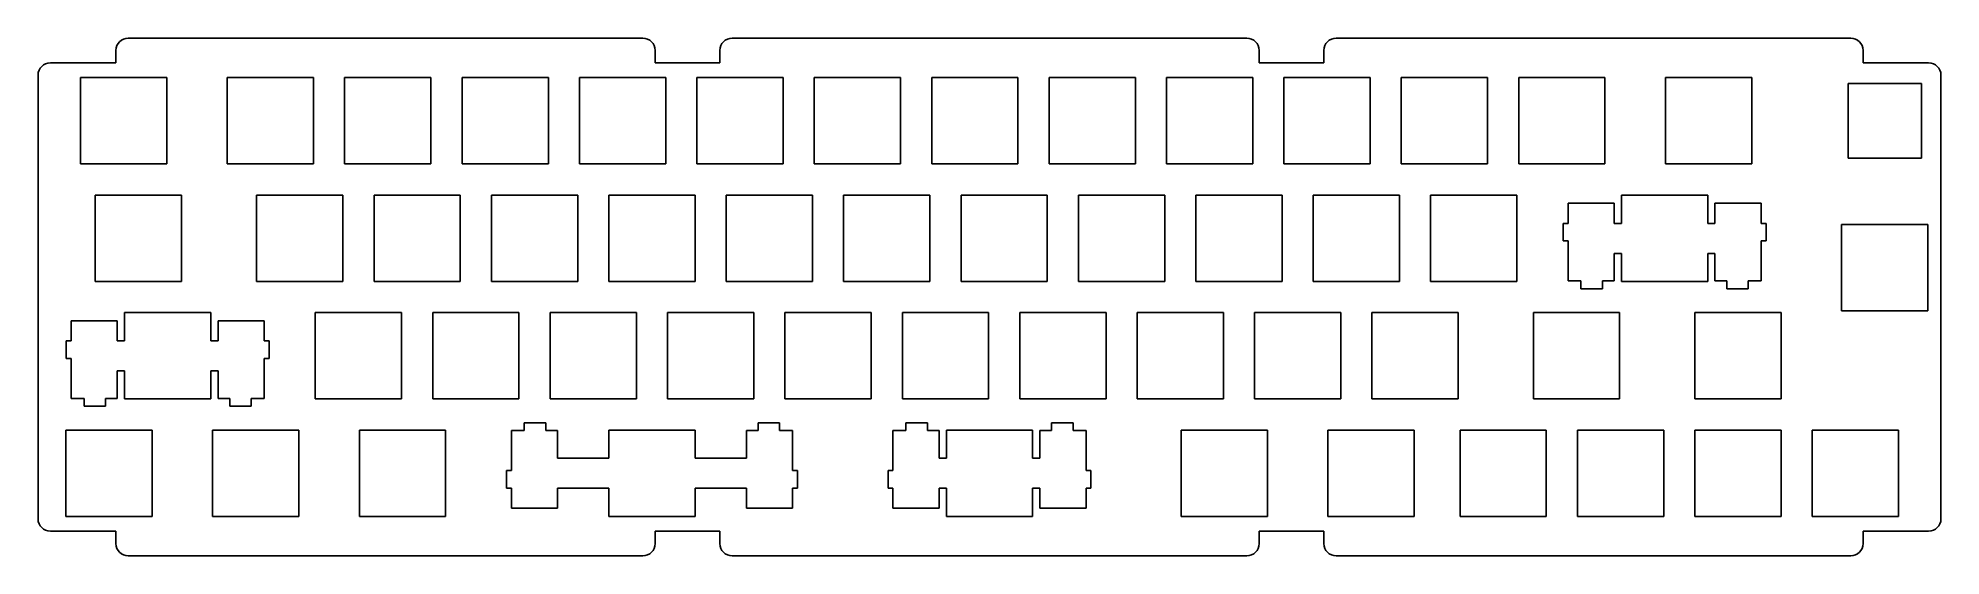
# Model space of a CAD drawing. Header units: millimetres. Extents: x -2 to 307, y -83 to 1.
import ezdxf

# ---------------------------------------------------------------- set-up
doc = ezdxf.new("R2010")
doc.units = ezdxf.units.MM
doc.layers.add('Body', color=7, linetype='CONTINUOUS')

msp = doc.modelspace()

# ---------------------------------------------------------------- linework, layer by layer
at = {"layer": 'Body'}
for p, q in [((12.506, 1.35), (96.006, 1.35)), ((12.506, 1.35, 1.5), (96.006, 1.35, 1.5)), ((12.506, 1.35), (12.506, 1.35, 1.5)), ((12.506, 1.35), (96.006, 1.35)), ((12.506, 1.35, 1.5), (96.006, 1.35, 1.5)), ((12.506, 1.35), (12.506, 1.35, 1.5)), ((96.006, 1.35), (96.006, 1.35, 1.5)), ((96.006, 1.35), (96.006, 1.35, 1.5)), ((110.506, 1.35), (194.006, 1.35)), ((110.506, 1.35, 1.5), (194.006, 1.35, 1.5)), ((110.506, 1.35), (110.506, 1.35, 1.5)), ((110.506, 1.35), (194.006, 1.35)), ((110.506, 1.35, 1.5), (194.006, 1.35, 1.5)), ((110.506, 1.35), (110.506, 1.35, 1.5)), ((194.006, 1.35), (194.006, 1.35, 1.5)), ((194.006, 1.35), (194.006, 1.35, 1.5)), ((208.506, 1.35), (292.006, 1.35)), ((208.506, 1.35, 1.5), (292.006, 1.35, 1.5)), ((208.506, 1.35), (208.506, 1.35, 1.5)), ((208.506, 1.35), (292.006, 1.35)), ((208.506, 1.35, 1.5), (292.006, 1.35, 1.5)), ((208.506, 1.35), (208.506, 1.35, 1.5)), ((292.006, 1.35), (292.006, 1.35, 1.5)), ((292.006, 1.35), (292.006, 1.35, 1.5)), ((10.506, -2.65), (-0.125, -2.65)), ((10.506, -2.65, 1.5), (-0.125, -2.65, 1.5)), ((-0.125, -2.65), (-0.125, -2.65, 1.5)), ((10.506, -2.65), (-0.125, -2.65)), ((10.506, -2.65, 1.5), (-0.125, -2.65, 1.5)), ((-0.125, -2.65), (-0.125, -2.65, 1.5)), ((10.506, -2.65), (10.506, -0.65)), ((10.506, -2.65, 1.5), (10.506, -0.65, 1.5)), ((10.506, -0.65), (10.506, -0.65, 1.5)), ((10.506, -0.65), (10.506, -0.65, 1.5)), ((10.506, -2.65), (10.506, -0.65)), ((10.506, -2.65, 1.5), (10.506, -0.65, 1.5)), ((10.506, -2.65), (10.506, -2.65, 1.5)), ((10.506, -2.65), (10.506, -2.65, 1.5)), ((98.006, -0.65), (98.006, -2.65)), ((98.006, -0.65, 1.5), (98.006, -2.65, 1.5)), ((98.006, -0.65), (98.006, -0.65, 1.5)), ((98.006, -0.65), (98.006, -2.65)), ((98.006, -0.65, 1.5), (98.006, -2.65, 1.5)), ((98.006, -0.65), (98.006, -0.65, 1.5)), ((108.506, -2.65), (98.006, -2.65)), ((108.506, -2.65, 1.5), (98.006, -2.65, 1.5)), ((98.006, -2.65), (98.006, -2.65, 1.5)), ((108.506, -2.65), (98.006, -2.65)), ((108.506, -2.65, 1.5), (98.006, -2.65, 1.5)), ((98.006, -2.65), (98.006, -2.65, 1.5)), ((108.506, -2.65), (108.506, -0.65)), ((108.506, -2.65, 1.5), (108.506, -0.65, 1.5)), ((108.506, -0.65), (108.506, -0.65, 1.5)), ((108.506, -0.65), (108.506, -0.65, 1.5)), ((108.506, -2.65), (108.506, -0.65)), ((108.506, -2.65, 1.5), (108.506, -0.65, 1.5)), ((108.506, -2.65), (108.506, -2.65, 1.5)), ((108.506, -2.65), (108.506, -2.65, 1.5)), ((196.006, -0.65), (196.006, -2.65)), ((196.006, -0.65, 1.5), (196.006, -2.65, 1.5)), ((196.006, -0.65), (196.006, -0.65, 1.5)), ((196.006, -0.65), (196.006, -2.65)), ((196.006, -0.65, 1.5), (196.006, -2.65, 1.5)), ((196.006, -0.65), (196.006, -0.65, 1.5)), ((206.506, -2.65), (196.006, -2.65)), ((206.506, -2.65, 1.5), (196.006, -2.65, 1.5)), ((196.006, -2.65), (196.006, -2.65, 1.5)), ((206.506, -2.65), (196.006, -2.65)), ((206.506, -2.65, 1.5), (196.006, -2.65, 1.5)), ((196.006, -2.65), (196.006, -2.65, 1.5)), ((206.506, -2.65), (206.506, -0.65)), ((206.506, -2.65, 1.5), (206.506, -0.65, 1.5)), ((206.506, -0.65), (206.506, -0.65, 1.5)), ((206.506, -0.65), (206.506, -0.65, 1.5)), ((206.506, -2.65), (206.506, -0.65)), ((206.506, -2.65, 1.5), (206.506, -0.65, 1.5)), ((206.506, -2.65), (206.506, -2.65, 1.5)), ((206.506, -2.65), (206.506, -2.65, 1.5)), ((294.006, -0.65), (294.006, -2.65)), ((294.006, -0.65, 1.5), (294.006, -2.65, 1.5)), ((294.006, -0.65), (294.006, -0.65, 1.5)), ((294.006, -0.65), (294.006, -2.65)), ((294.006, -0.65, 1.5), (294.006, -2.65, 1.5)), ((294.006, -0.65), (294.006, -0.65, 1.5)), ((294.006, -2.65), (294.006, -2.65, 1.5)), ((304.637, -2.65), (294.006, -2.65)), ((304.637, -2.65, 1.5), (294.006, -2.65, 1.5)), ((304.637, -2.65), (294.006, -2.65)), ((304.637, -2.65, 1.5), (294.006, -2.65, 1.5)), ((294.006, -2.65), (294.006, -2.65, 1.5)), ((304.637, -2.65), (304.637, -2.65, 1.5)), ((304.637, -2.65), (304.637, -2.65, 1.5)), ((-2.125, -76.6), (-2.125, -4.65)), ((-2.125, -76.6, 1.5), (-2.125, -4.65, 1.5)), ((-2.125, -4.65), (-2.125, -4.65, 1.5)), ((-2.125, -4.65), (-2.125, -4.65, 1.5)), ((-2.125, -76.6), (-2.125, -4.65)), ((-2.125, -76.6, 1.5), (-2.125, -4.65, 1.5)), ((4.7625, -19.05), (4.7625, -5.05)), ((4.7625, -5.05), (18.7625, -5.05)), ((4.7625, -19.05, 1.5), (4.7625, -5.05, 1.5)), ((4.7625, -5.05, 1.5), (18.7625, -5.05, 1.5)), ((4.7625, -19.05, 1.5), (4.7625, -5.05, 1.5)), ((4.7625, -5.05, 1.5), (4.7625, -5.05)), ((4.7625, -19.05), (4.7625, -5.05)), ((4.7625, -5.05, 1.5), (18.7625, -5.05, 1.5)), ((4.7625, -5.05), (18.7625, -5.05)), ((4.7625, -5.05, 1.5), (4.7625, -5.05)), ((18.7625, -5.05), (18.7625, -19.05)), ((18.7625, -5.05, 1.5), (18.7625, -19.05, 1.5)), ((18.7625, -5.05, 1.5), (18.7625, -19.05, 1.5)), ((18.7625, -5.05), (18.7625, -19.05)), ((18.7625, -5.05, 1.5), (18.7625, -5.05)), ((18.7625, -5.05, 1.5), (18.7625, -5.05)), ((28.575, -19.05), (28.575, -5.05)), ((28.575, -5.05), (42.575, -5.05)), ((42.575, -5.05, 1.5), (28.575, -5.05, 1.5)), ((28.575, -5.05, 1.5), (28.575, -19.05, 1.5)), ((28.575, -19.05), (28.575, -5.05)), ((28.575, -5.05), (28.575, -5.05, 1.5)), ((28.575, -5.05, 1.5), (28.575, -19.05, 1.5)), ((28.575, -5.05), (42.575, -5.05)), ((42.575, -5.05, 1.5), (28.575, -5.05, 1.5)), ((28.575, -5.05), (28.575, -5.05, 1.5)), ((42.575, -5.05), (42.575, -19.05)), ((42.575, -19.05, 1.5), (42.575, -5.05, 1.5)), ((42.575, -5.05), (42.575, -5.05, 1.5)), ((42.575, -5.05), (42.575, -19.05)), ((42.575, -19.05, 1.5), (42.575, -5.05, 1.5)), ((42.575, -5.05), (42.575, -5.05, 1.5)), ((47.625, -19.05), (47.625, -5.05)), ((47.625, -5.05), (61.625, -5.05)), ((61.625, -5.05, 1.5), (47.625, -5.05, 1.5)), ((47.625, -5.05, 1.5), (47.625, -19.05, 1.5)), ((47.625, -19.05), (47.625, -5.05)), ((47.625, -5.05), (47.625, -5.05, 1.5)), ((47.625, -5.05, 1.5), (47.625, -19.05, 1.5)), ((47.625, -5.05), (61.625, -5.05)), ((61.625, -5.05, 1.5), (47.625, -5.05, 1.5)), ((47.625, -5.05), (47.625, -5.05, 1.5)), ((61.625, -5.05), (61.625, -19.05)), ((61.625, -19.05, 1.5), (61.625, -5.05, 1.5)), ((61.625, -5.05), (61.625, -5.05, 1.5)), ((61.625, -5.05), (61.625, -19.05)), ((61.625, -19.05, 1.5), (61.625, -5.05, 1.5)), ((61.625, -5.05), (61.625, -5.05, 1.5)), ((66.675, -19.05), (66.675, -5.05)), ((66.675, -5.05), (80.675, -5.05)), ((80.675, -5.05, 1.5), (66.675, -5.05, 1.5)), ((66.675, -5.05, 1.5), (66.675, -19.05, 1.5)), ((66.675, -19.05), (66.675, -5.05)), ((66.675, -5.05), (66.675, -5.05, 1.5)), ((66.675, -5.05, 1.5), (66.675, -19.05, 1.5)), ((66.675, -5.05), (80.675, -5.05)), ((80.675, -5.05, 1.5), (66.675, -5.05, 1.5)), ((66.675, -5.05), (66.675, -5.05, 1.5)), ((80.675, -5.05), (80.675, -19.05)), ((80.675, -19.05, 1.5), (80.675, -5.05, 1.5)), ((80.675, -5.05), (80.675, -5.05, 1.5)), ((80.675, -5.05), (80.675, -19.05)), ((80.675, -19.05, 1.5), (80.675, -5.05, 1.5)), ((80.675, -5.05), (80.675, -5.05, 1.5)), ((85.725, -19.05), (85.725, -5.05)), ((85.725, -5.05), (99.725, -5.05)), ((99.725, -5.05, 1.5), (85.725, -5.05, 1.5)), ((85.725, -5.05, 1.5), (85.725, -19.05, 1.5)), ((85.725, -19.05), (85.725, -5.05)), ((85.725, -5.05), (85.725, -5.05, 1.5)), ((85.725, -5.05, 1.5), (85.725, -19.05, 1.5)), ((85.725, -5.05), (99.725, -5.05)), ((99.725, -5.05, 1.5), (85.725, -5.05, 1.5)), ((85.725, -5.05), (85.725, -5.05, 1.5)), ((99.725, -5.05), (99.725, -19.05)), ((99.725, -19.05, 1.5), (99.725, -5.05, 1.5)), ((99.725, -5.05), (99.725, -5.05, 1.5)), ((99.725, -5.05), (99.725, -19.05)), ((99.725, -19.05, 1.5), (99.725, -5.05, 1.5)), ((99.725, -5.05), (99.725, -5.05, 1.5)), ((104.775, -19.05), (104.775, -5.05)), ((104.775, -5.05), (118.775, -5.05)), ((118.775, -5.05, 1.5), (104.775, -5.05, 1.5)), ((104.775, -5.05, 1.5), (104.775, -19.05, 1.5)), ((104.775, -19.05), (104.775, -5.05)), ((104.775, -5.05), (104.775, -5.05, 1.5)), ((104.775, -5.05, 1.5), (104.775, -19.05, 1.5)), ((104.775, -5.05), (118.775, -5.05)), ((118.775, -5.05, 1.5), (104.775, -5.05, 1.5)), ((104.775, -5.05), (104.775, -5.05, 1.5)), ((118.775, -5.05), (118.775, -19.05)), ((118.775, -19.05, 1.5), (118.775, -5.05, 1.5)), ((118.775, -5.05), (118.775, -5.05, 1.5)), ((118.775, -5.05), (118.775, -19.05)), ((118.775, -19.05, 1.5), (118.775, -5.05, 1.5)), ((118.775, -5.05), (118.775, -5.05, 1.5)), ((123.825, -19.05), (123.825, -5.05)), ((123.825, -5.05), (137.825, -5.05)), ((137.825, -5.05, 1.5), (123.825, -5.05, 1.5)), ((123.825, -5.05, 1.5), (123.825, -19.05, 1.5)), ((123.825, -19.05), (123.825, -5.05)), ((123.825, -5.05), (123.825, -5.05, 1.5)), ((123.825, -5.05, 1.5), (123.825, -19.05, 1.5)), ((123.825, -5.05), (137.825, -5.05)), ((137.825, -5.05, 1.5), (123.825, -5.05, 1.5)), ((123.825, -5.05), (123.825, -5.05, 1.5)), ((137.825, -5.05), (137.825, -19.05)), ((137.825, -19.05, 1.5), (137.825, -5.05, 1.5)), ((137.825, -5.05), (137.825, -5.05, 1.5)), ((137.825, -5.05), (137.825, -19.05)), ((137.825, -19.05, 1.5), (137.825, -5.05, 1.5)), ((137.825, -5.05), (137.825, -5.05, 1.5)), ((142.875, -19.05), (142.875, -5.05)), ((142.875, -5.05), (156.875, -5.05)), ((156.875, -5.05, 1.5), (142.875, -5.05, 1.5)), ((142.875, -5.05, 1.5), (142.875, -19.05, 1.5)), ((142.875, -19.05), (142.875, -5.05)), ((142.875, -5.05), (142.875, -5.05, 1.5)), ((142.875, -5.05, 1.5), (142.875, -19.05, 1.5)), ((142.875, -5.05), (156.875, -5.05)), ((156.875, -5.05, 1.5), (142.875, -5.05, 1.5)), ((142.875, -5.05), (142.875, -5.05, 1.5)), ((156.875, -5.05), (156.875, -19.05)), ((156.875, -19.05, 1.5), (156.875, -5.05, 1.5)), ((156.875, -5.05), (156.875, -5.05, 1.5)), ((156.875, -5.05), (156.875, -19.05)), ((156.875, -19.05, 1.5), (156.875, -5.05, 1.5)), ((156.875, -5.05), (156.875, -5.05, 1.5)), ((161.925, -19.05), (161.925, -5.05)), ((161.925, -5.05), (175.925, -5.05)), ((175.925, -5.05, 1.5), (161.925, -5.05, 1.5)), ((161.925, -5.05, 1.5), (161.925, -19.05, 1.5)), ((161.925, -19.05), (161.925, -5.05)), ((161.925, -5.05), (161.925, -5.05, 1.5)), ((161.925, -5.05, 1.5), (161.925, -19.05, 1.5)), ((161.925, -5.05), (175.925, -5.05)), ((175.925, -5.05, 1.5), (161.925, -5.05, 1.5)), ((161.925, -5.05), (161.925, -5.05, 1.5)), ((175.925, -5.05), (175.925, -19.05)), ((175.925, -19.05, 1.5), (175.925, -5.05, 1.5)), ((175.925, -5.05), (175.925, -5.05, 1.5)), ((175.925, -5.05), (175.925, -19.05)), ((175.925, -19.05, 1.5), (175.925, -5.05, 1.5)), ((175.925, -5.05), (175.925, -5.05, 1.5)), ((180.975, -19.05), (180.975, -5.05)), ((180.975, -5.05), (194.975, -5.05)), ((194.975, -5.05, 1.5), (180.975, -5.05, 1.5)), ((180.975, -5.05, 1.5), (180.975, -19.05, 1.5)), ((180.975, -19.05), (180.975, -5.05)), ((180.975, -5.05), (180.975, -5.05, 1.5)), ((180.975, -5.05, 1.5), (180.975, -19.05, 1.5)), ((180.975, -5.05), (194.975, -5.05)), ((194.975, -5.05, 1.5), (180.975, -5.05, 1.5)), ((180.975, -5.05), (180.975, -5.05, 1.5)), ((194.975, -5.05), (194.975, -19.05)), ((194.975, -19.05, 1.5), (194.975, -5.05, 1.5)), ((194.975, -5.05), (194.975, -5.05, 1.5)), ((194.975, -5.05), (194.975, -19.05)), ((194.975, -19.05, 1.5), (194.975, -5.05, 1.5)), ((194.975, -5.05), (194.975, -5.05, 1.5)), ((200.025, -19.05), (200.025, -5.05)), ((200.025, -5.05), (214.025, -5.05)), ((214.025, -5.05, 1.5), (200.025, -5.05, 1.5)), ((200.025, -5.05, 1.5), (200.025, -19.05, 1.5)), ((200.025, -19.05), (200.025, -5.05)), ((200.025, -5.05), (200.025, -5.05, 1.5)), ((200.025, -5.05, 1.5), (200.025, -19.05, 1.5)), ((200.025, -5.05), (214.025, -5.05)), ((214.025, -5.05, 1.5), (200.025, -5.05, 1.5)), ((200.025, -5.05), (200.025, -5.05, 1.5)), ((214.025, -5.05), (214.025, -19.05)), ((214.025, -19.05, 1.5), (214.025, -5.05, 1.5)), ((214.025, -5.05), (214.025, -5.05, 1.5)), ((214.025, -5.05), (214.025, -19.05)), ((214.025, -19.05, 1.5), (214.025, -5.05, 1.5)), ((214.025, -5.05), (214.025, -5.05, 1.5)), ((219.075, -19.05), (219.075, -5.05)), ((219.075, -5.05), (233.075, -5.05)), ((233.075, -5.05, 1.5), (219.075, -5.05, 1.5)), ((219.075, -5.05, 1.5), (219.075, -19.05, 1.5)), ((219.075, -19.05), (219.075, -5.05)), ((219.075, -5.05), (219.075, -5.05, 1.5)), ((219.075, -5.05, 1.5), (219.075, -19.05, 1.5)), ((219.075, -5.05), (233.075, -5.05)), ((233.075, -5.05, 1.5), (219.075, -5.05, 1.5)), ((219.075, -5.05), (219.075, -5.05, 1.5)), ((233.075, -5.05), (233.075, -19.05)), ((233.075, -19.05, 1.5), (233.075, -5.05, 1.5)), ((233.075, -5.05), (233.075, -5.05, 1.5)), ((233.075, -5.05), (233.075, -19.05)), ((233.075, -19.05, 1.5), (233.075, -5.05, 1.5)), ((233.075, -5.05), (233.075, -5.05, 1.5)), ((238.125, -19.05), (238.125, -5.05)), ((238.125, -5.05), (252.125, -5.05)), ((252.125, -5.05, 1.5), (238.125, -5.05, 1.5)), ((238.125, -5.05, 1.5), (238.125, -19.05, 1.5)), ((238.125, -19.05), (238.125, -5.05)), ((238.125, -5.05), (238.125, -5.05, 1.5)), ((238.125, -5.05, 1.5), (238.125, -19.05, 1.5)), ((238.125, -5.05), (252.125, -5.05)), ((252.125, -5.05, 1.5), (238.125, -5.05, 1.5)), ((238.125, -5.05), (238.125, -5.05, 1.5)), ((252.125, -5.05), (252.125, -19.05)), ((252.125, -19.05, 1.5), (252.125, -5.05, 1.5)), ((252.125, -5.05), (252.125, -5.05, 1.5)), ((252.125, -5.05), (252.125, -19.05)), ((252.125, -19.05, 1.5), (252.125, -5.05, 1.5)), ((252.125, -5.05), (252.125, -5.05, 1.5)), ((261.938, -19.05), (261.938, -5.05)), ((261.938, -5.05), (275.938, -5.05)), ((261.938, -19.05, 1.5), (261.938, -5.05, 1.5)), ((261.938, -5.05, 1.5), (275.938, -5.05, 1.5)), ((261.938, -19.05, 1.5), (261.938, -5.05, 1.5)), ((261.938, -5.05, 1.5), (261.938, -5.05)), ((261.938, -19.05), (261.938, -5.05)), ((261.938, -5.05, 1.5), (275.938, -5.05, 1.5)), ((261.938, -5.05), (275.938, -5.05)), ((261.938, -5.05, 1.5), (261.938, -5.05)), ((275.938, -5.05), (275.938, -19.05)), ((275.938, -5.05, 1.5), (275.938, -19.05, 1.5)), ((275.938, -5.05, 1.5), (275.938, -19.05, 1.5)), ((275.938, -5.05), (275.938, -19.05)), ((275.938, -5.05, 1.5), (275.938, -5.05)), ((275.938, -5.05, 1.5), (275.938, -5.05)), ((291.562, -18.1), (291.562, -6)), ((291.562, -6), (303.462, -6)), ((303.462, -6, 1.5), (291.562, -6, 1.5)), ((291.562, -6, 1.5), (291.562, -18.1, 1.5)), ((291.562, -18.1), (291.562, -6)), ((291.562, -6), (291.562, -6, 1.5)), ((291.562, -6, 1.5), (291.562, -18.1, 1.5)), ((291.562, -6), (303.462, -6)), ((303.462, -6, 1.5), (291.562, -6, 1.5)), ((291.562, -6), (291.562, -6, 1.5)), ((303.462, -6), (303.462, -18.1)), ((303.462, -18.1, 1.5), (303.462, -6, 1.5)), ((303.462, -6), (303.462, -6, 1.5)), ((303.462, -6), (303.462, -18.1)), ((303.462, -18.1, 1.5), (303.462, -6, 1.5)), ((303.462, -6), (303.462, -6, 1.5)), ((306.637, -4.65), (306.637, -4.65, 1.5)), ((306.637, -4.65), (306.637, -4.65, 1.5)), ((306.637, -4.65), (306.637, -76.6)), ((306.637, -4.65, 1.5), (306.637, -76.6, 1.5)), ((306.637, -4.65), (306.637, -76.6)), ((306.637, -4.65, 1.5), (306.637, -76.6, 1.5)), ((303.462, -18.1), (291.562, -18.1)), ((291.562, -18.1, 1.5), (303.462, -18.1, 1.5)), ((291.562, -18.1), (291.562, -18.1, 1.5)), ((303.462, -18.1), (291.562, -18.1)), ((291.562, -18.1), (291.562, -18.1, 1.5)), ((291.562, -18.1, 1.5), (303.462, -18.1, 1.5)), ((303.462, -18.1), (303.462, -18.1, 1.5)), ((303.462, -18.1), (303.462, -18.1, 1.5)), ((18.7625, -19.05), (4.7625, -19.05)), ((18.7625, -19.05, 1.5), (4.7625, -19.05, 1.5)), ((4.7625, -19.05, 1.5), (4.7625, -19.05)), ((18.7625, -19.05, 1.5), (4.7625, -19.05, 1.5)), ((4.7625, -19.05, 1.5), (4.7625, -19.05)), ((18.7625, -19.05), (4.7625, -19.05)), ((18.7625, -19.05, 1.5), (18.7625, -19.05)), ((18.7625, -19.05, 1.5), (18.7625, -19.05)), ((42.575, -19.05), (28.575, -19.05)), ((28.575, -19.05, 1.5), (42.575, -19.05, 1.5)), ((28.575, -19.05), (28.575, -19.05, 1.5)), ((42.575, -19.05), (28.575, -19.05)), ((28.575, -19.05), (28.575, -19.05, 1.5)), ((28.575, -19.05, 1.5), (42.575, -19.05, 1.5)), ((42.575, -19.05), (42.575, -19.05, 1.5)), ((42.575, -19.05), (42.575, -19.05, 1.5)), ((61.625, -19.05), (47.625, -19.05)), ((47.625, -19.05, 1.5), (61.625, -19.05, 1.5)), ((47.625, -19.05), (47.625, -19.05, 1.5)), ((61.625, -19.05), (47.625, -19.05)), ((47.625, -19.05), (47.625, -19.05, 1.5)), ((47.625, -19.05, 1.5), (61.625, -19.05, 1.5)), ((61.625, -19.05), (61.625, -19.05, 1.5)), ((61.625, -19.05), (61.625, -19.05, 1.5)), ((80.675, -19.05), (66.675, -19.05)), ((66.675, -19.05, 1.5), (80.675, -19.05, 1.5)), ((66.675, -19.05), (66.675, -19.05, 1.5)), ((80.675, -19.05), (66.675, -19.05)), ((66.675, -19.05), (66.675, -19.05, 1.5)), ((66.675, -19.05, 1.5), (80.675, -19.05, 1.5)), ((80.675, -19.05), (80.675, -19.05, 1.5)), ((80.675, -19.05), (80.675, -19.05, 1.5)), ((99.725, -19.05), (85.725, -19.05)), ((85.725, -19.05, 1.5), (99.725, -19.05, 1.5)), ((85.725, -19.05), (85.725, -19.05, 1.5)), ((99.725, -19.05), (85.725, -19.05)), ((85.725, -19.05), (85.725, -19.05, 1.5)), ((85.725, -19.05, 1.5), (99.725, -19.05, 1.5)), ((99.725, -19.05), (99.725, -19.05, 1.5)), ((99.725, -19.05), (99.725, -19.05, 1.5)), ((118.775, -19.05), (104.775, -19.05)), ((104.775, -19.05, 1.5), (118.775, -19.05, 1.5)), ((104.775, -19.05), (104.775, -19.05, 1.5)), ((118.775, -19.05), (104.775, -19.05)), ((104.775, -19.05), (104.775, -19.05, 1.5)), ((104.775, -19.05, 1.5), (118.775, -19.05, 1.5)), ((118.775, -19.05), (118.775, -19.05, 1.5)), ((118.775, -19.05), (118.775, -19.05, 1.5)), ((137.825, -19.05), (123.825, -19.05)), ((123.825, -19.05, 1.5), (137.825, -19.05, 1.5)), ((123.825, -19.05), (123.825, -19.05, 1.5)), ((137.825, -19.05), (123.825, -19.05)), ((123.825, -19.05), (123.825, -19.05, 1.5)), ((123.825, -19.05, 1.5), (137.825, -19.05, 1.5)), ((137.825, -19.05), (137.825, -19.05, 1.5)), ((137.825, -19.05), (137.825, -19.05, 1.5)), ((156.875, -19.05), (142.875, -19.05)), ((142.875, -19.05, 1.5), (156.875, -19.05, 1.5)), ((142.875, -19.05), (142.875, -19.05, 1.5)), ((156.875, -19.05), (142.875, -19.05)), ((142.875, -19.05), (142.875, -19.05, 1.5)), ((142.875, -19.05, 1.5), (156.875, -19.05, 1.5)), ((156.875, -19.05), (156.875, -19.05, 1.5)), ((156.875, -19.05), (156.875, -19.05, 1.5)), ((175.925, -19.05), (161.925, -19.05)), ((161.925, -19.05, 1.5), (175.925, -19.05, 1.5)), ((161.925, -19.05), (161.925, -19.05, 1.5)), ((175.925, -19.05), (161.925, -19.05)), ((161.925, -19.05), (161.925, -19.05, 1.5)), ((161.925, -19.05, 1.5), (175.925, -19.05, 1.5)), ((175.925, -19.05), (175.925, -19.05, 1.5)), ((175.925, -19.05), (175.925, -19.05, 1.5)), ((194.975, -19.05), (180.975, -19.05)), ((180.975, -19.05, 1.5), (194.975, -19.05, 1.5)), ((180.975, -19.05), (180.975, -19.05, 1.5)), ((194.975, -19.05), (180.975, -19.05)), ((180.975, -19.05), (180.975, -19.05, 1.5)), ((180.975, -19.05, 1.5), (194.975, -19.05, 1.5)), ((194.975, -19.05), (194.975, -19.05, 1.5)), ((194.975, -19.05), (194.975, -19.05, 1.5)), ((214.025, -19.05), (200.025, -19.05)), ((200.025, -19.05, 1.5), (214.025, -19.05, 1.5)), ((200.025, -19.05), (200.025, -19.05, 1.5)), ((214.025, -19.05), (200.025, -19.05)), ((200.025, -19.05), (200.025, -19.05, 1.5)), ((200.025, -19.05, 1.5), (214.025, -19.05, 1.5)), ((214.025, -19.05), (214.025, -19.05, 1.5)), ((214.025, -19.05), (214.025, -19.05, 1.5)), ((233.075, -19.05), (219.075, -19.05)), ((219.075, -19.05, 1.5), (233.075, -19.05, 1.5)), ((219.075, -19.05), (219.075, -19.05, 1.5)), ((233.075, -19.05), (219.075, -19.05)), ((219.075, -19.05), (219.075, -19.05, 1.5)), ((219.075, -19.05, 1.5), (233.075, -19.05, 1.5)), ((233.075, -19.05), (233.075, -19.05, 1.5)), ((233.075, -19.05), (233.075, -19.05, 1.5)), ((252.125, -19.05), (238.125, -19.05)), ((238.125, -19.05, 1.5), (252.125, -19.05, 1.5)), ((238.125, -19.05), (238.125, -19.05, 1.5)), ((252.125, -19.05), (238.125, -19.05)), ((238.125, -19.05), (238.125, -19.05, 1.5)), ((238.125, -19.05, 1.5), (252.125, -19.05, 1.5)), ((252.125, -19.05), (252.125, -19.05, 1.5)), ((252.125, -19.05), (252.125, -19.05, 1.5)), ((275.938, -19.05), (261.938, -19.05)), ((275.938, -19.05, 1.5), (261.938, -19.05, 1.5)), ((261.938, -19.05, 1.5), (261.938, -19.05)), ((275.938, -19.05, 1.5), (261.938, -19.05, 1.5)), ((261.938, -19.05, 1.5), (261.938, -19.05)), ((275.938, -19.05), (261.938, -19.05)), ((275.938, -19.05, 1.5), (275.938, -19.05)), ((275.938, -19.05, 1.5), (275.938, -19.05)), ((7.1437, -38.1), (7.1437, -24.1)), ((7.1437, -24.1), (21.1437, -24.1)), ((7.1437, -38.1, 1.5), (7.1437, -24.1, 1.5)), ((7.1437, -24.1, 1.5), (21.1437, -24.1, 1.5)), ((7.1437, -38.1, 1.5), (7.1437, -24.1, 1.5)), ((7.1437, -24.1, 1.5), (7.1437, -24.1)), ((7.1437, -38.1), (7.1437, -24.1)), ((7.1437, -24.1, 1.5), (21.1437, -24.1, 1.5)), ((7.1437, -24.1), (21.1437, -24.1)), ((7.1437, -24.1, 1.5), (7.1437, -24.1)), ((21.1437, -24.1, 1.5), (21.1437, -24.1)), ((21.1437, -24.1, 1.5), (21.1437, -24.1)), ((21.1438, -24.1), (21.1438, -38.1)), ((21.1438, -24.1, 1.5), (21.1438, -38.1, 1.5)), ((21.1438, -24.1, 1.5), (21.1438, -38.1, 1.5)), ((21.1438, -24.1), (21.1438, -38.1)), ((33.3375, -38.1), (33.3375, -24.1)), ((33.3375, -24.1), (47.3375, -24.1)), ((47.3375, -24.1, 1.5), (33.3375, -24.1, 1.5)), ((33.3375, -24.1, 1.5), (33.3375, -38.1, 1.5)), ((33.3375, -38.1), (33.3375, -24.1)), ((33.3375, -24.1), (33.3375, -24.1, 1.5)), ((33.3375, -24.1, 1.5), (33.3375, -38.1, 1.5)), ((33.3375, -24.1), (47.3375, -24.1)), ((47.3375, -24.1, 1.5), (33.3375, -24.1, 1.5)), ((33.3375, -24.1), (33.3375, -24.1, 1.5)), ((47.3375, -24.1), (47.3375, -38.1)), ((47.3375, -38.1, 1.5), (47.3375, -24.1, 1.5)), ((47.3375, -24.1), (47.3375, -24.1, 1.5)), ((47.3375, -24.1), (47.3375, -38.1)), ((47.3375, -38.1, 1.5), (47.3375, -24.1, 1.5)), ((47.3375, -24.1), (47.3375, -24.1, 1.5)), ((52.3875, -38.1), (52.3875, -24.1)), ((52.3875, -24.1), (66.3875, -24.1)), ((66.3875, -24.1, 1.5), (52.3875, -24.1, 1.5)), ((52.3875, -24.1, 1.5), (52.3875, -38.1, 1.5)), ((52.3875, -38.1), (52.3875, -24.1)), ((52.3875, -24.1), (52.3875, -24.1, 1.5)), ((52.3875, -24.1, 1.5), (52.3875, -38.1, 1.5)), ((52.3875, -24.1), (66.3875, -24.1)), ((66.3875, -24.1, 1.5), (52.3875, -24.1, 1.5)), ((52.3875, -24.1), (52.3875, -24.1, 1.5)), ((66.3875, -24.1), (66.3875, -38.1)), ((66.3875, -38.1, 1.5), (66.3875, -24.1, 1.5)), ((66.3875, -24.1), (66.3875, -24.1, 1.5)), ((66.3875, -24.1), (66.3875, -38.1)), ((66.3875, -38.1, 1.5), (66.3875, -24.1, 1.5)), ((66.3875, -24.1), (66.3875, -24.1, 1.5)), ((71.4375, -38.1), (71.4375, -24.1)), ((71.4375, -24.1), (85.4375, -24.1)), ((85.4375, -24.1, 1.5), (71.4375, -24.1, 1.5)), ((71.4375, -24.1, 1.5), (71.4375, -38.1, 1.5)), ((71.4375, -38.1), (71.4375, -24.1)), ((71.4375, -24.1), (71.4375, -24.1, 1.5)), ((71.4375, -24.1, 1.5), (71.4375, -38.1, 1.5)), ((71.4375, -24.1), (85.4375, -24.1)), ((85.4375, -24.1, 1.5), (71.4375, -24.1, 1.5)), ((71.4375, -24.1), (71.4375, -24.1, 1.5)), ((85.4375, -24.1), (85.4375, -38.1)), ((85.4375, -38.1, 1.5), (85.4375, -24.1, 1.5)), ((85.4375, -24.1), (85.4375, -24.1, 1.5)), ((85.4375, -24.1), (85.4375, -38.1)), ((85.4375, -38.1, 1.5), (85.4375, -24.1, 1.5)), ((85.4375, -24.1), (85.4375, -24.1, 1.5)), ((90.4875, -38.1), (90.4875, -24.1)), ((90.4875, -24.1), (104.487, -24.1)), ((104.487, -24.1, 1.5), (90.4875, -24.1, 1.5)), ((90.4875, -24.1, 1.5), (90.4875, -38.1, 1.5)), ((90.4875, -38.1), (90.4875, -24.1)), ((90.4875, -24.1), (90.4875, -24.1, 1.5)), ((90.4875, -24.1, 1.5), (90.4875, -38.1, 1.5)), ((90.4875, -24.1), (104.487, -24.1)), ((104.487, -24.1, 1.5), (90.4875, -24.1, 1.5)), ((90.4875, -24.1), (90.4875, -24.1, 1.5)), ((104.487, -24.1), (104.487, -38.1)), ((104.487, -38.1, 1.5), (104.487, -24.1, 1.5)), ((104.487, -24.1), (104.487, -24.1, 1.5)), ((104.487, -24.1), (104.487, -38.1)), ((104.487, -38.1, 1.5), (104.487, -24.1, 1.5)), ((104.487, -24.1), (104.487, -24.1, 1.5)), ((109.537, -38.1), (109.537, -24.1)), ((109.537, -24.1), (123.537, -24.1)), ((123.537, -24.1, 1.5), (109.537, -24.1, 1.5)), ((109.537, -24.1, 1.5), (109.537, -38.1, 1.5)), ((109.537, -38.1), (109.537, -24.1)), ((109.537, -24.1), (109.537, -24.1, 1.5)), ((109.537, -24.1, 1.5), (109.537, -38.1, 1.5)), ((109.537, -24.1), (123.537, -24.1)), ((123.537, -24.1, 1.5), (109.537, -24.1, 1.5)), ((109.537, -24.1), (109.537, -24.1, 1.5)), ((123.537, -24.1), (123.537, -38.1)), ((123.537, -38.1, 1.5), (123.537, -24.1, 1.5)), ((123.537, -24.1), (123.537, -24.1, 1.5)), ((123.537, -24.1), (123.537, -38.1)), ((123.537, -38.1, 1.5), (123.537, -24.1, 1.5)), ((123.537, -24.1), (123.537, -24.1, 1.5)), ((128.588, -38.1), (128.588, -24.1)), ((128.588, -24.1), (142.588, -24.1)), ((142.588, -24.1, 1.5), (128.588, -24.1, 1.5)), ((128.588, -24.1, 1.5), (128.588, -38.1, 1.5)), ((128.588, -38.1), (128.588, -24.1)), ((128.588, -24.1), (128.588, -24.1, 1.5)), ((128.588, -24.1, 1.5), (128.588, -38.1, 1.5)), ((128.588, -24.1), (142.588, -24.1)), ((142.588, -24.1, 1.5), (128.588, -24.1, 1.5)), ((128.588, -24.1), (128.588, -24.1, 1.5)), ((142.588, -24.1), (142.588, -38.1)), ((142.588, -38.1, 1.5), (142.588, -24.1, 1.5)), ((142.588, -24.1), (142.588, -24.1, 1.5)), ((142.588, -24.1), (142.588, -38.1)), ((142.588, -38.1, 1.5), (142.588, -24.1, 1.5)), ((142.588, -24.1), (142.588, -24.1, 1.5)), ((147.637, -38.1), (147.637, -24.1)), ((147.637, -24.1), (161.638, -24.1)), ((161.638, -24.1, 1.5), (147.637, -24.1, 1.5)), ((147.637, -24.1, 1.5), (147.637, -38.1, 1.5)), ((147.637, -38.1), (147.637, -24.1)), ((147.637, -24.1), (147.637, -24.1, 1.5)), ((147.637, -24.1, 1.5), (147.637, -38.1, 1.5)), ((147.637, -24.1), (161.638, -24.1)), ((161.638, -24.1, 1.5), (147.637, -24.1, 1.5)), ((147.637, -24.1), (147.637, -24.1, 1.5)), ((161.638, -24.1), (161.638, -38.1)), ((161.638, -38.1, 1.5), (161.638, -24.1, 1.5)), ((161.638, -24.1), (161.638, -24.1, 1.5)), ((161.638, -24.1), (161.638, -38.1)), ((161.638, -38.1, 1.5), (161.638, -24.1, 1.5)), ((161.638, -24.1), (161.638, -24.1, 1.5)), ((166.688, -38.1), (166.688, -24.1)), ((166.688, -24.1), (180.688, -24.1)), ((180.688, -24.1, 1.5), (166.688, -24.1, 1.5)), ((166.688, -24.1, 1.5), (166.688, -38.1, 1.5)), ((166.688, -38.1), (166.688, -24.1)), ((166.688, -24.1), (166.688, -24.1, 1.5)), ((166.688, -24.1, 1.5), (166.688, -38.1, 1.5)), ((166.688, -24.1), (180.688, -24.1)), ((180.688, -24.1, 1.5), (166.688, -24.1, 1.5)), ((166.688, -24.1), (166.688, -24.1, 1.5)), ((180.688, -24.1), (180.688, -38.1)), ((180.688, -38.1, 1.5), (180.688, -24.1, 1.5)), ((180.688, -24.1), (180.688, -24.1, 1.5)), ((180.688, -24.1), (180.688, -38.1)), ((180.688, -38.1, 1.5), (180.688, -24.1, 1.5)), ((180.688, -24.1), (180.688, -24.1, 1.5)), ((185.738, -38.1), (185.738, -24.1)), ((185.738, -24.1), (199.738, -24.1)), ((199.738, -24.1, 1.5), (185.738, -24.1, 1.5)), ((185.738, -24.1, 1.5), (185.738, -38.1, 1.5)), ((185.738, -38.1), (185.738, -24.1)), ((185.738, -24.1), (185.738, -24.1, 1.5)), ((185.738, -24.1, 1.5), (185.738, -38.1, 1.5)), ((185.738, -24.1), (199.738, -24.1)), ((199.738, -24.1, 1.5), (185.738, -24.1, 1.5)), ((185.738, -24.1), (185.738, -24.1, 1.5)), ((199.738, -24.1), (199.738, -38.1)), ((199.738, -38.1, 1.5), (199.738, -24.1, 1.5)), ((199.738, -24.1), (199.738, -24.1, 1.5)), ((199.738, -24.1), (199.738, -38.1)), ((199.738, -38.1, 1.5), (199.738, -24.1, 1.5)), ((199.738, -24.1), (199.738, -24.1, 1.5)), ((204.787, -38.1), (204.787, -24.1)), ((204.787, -24.1), (218.787, -24.1)), ((218.787, -24.1, 1.5), (204.787, -24.1, 1.5)), ((204.787, -24.1, 1.5), (204.787, -38.1, 1.5)), ((204.787, -38.1), (204.787, -24.1)), ((204.787, -24.1), (204.787, -24.1, 1.5)), ((204.787, -24.1, 1.5), (204.787, -38.1, 1.5)), ((204.787, -24.1), (218.787, -24.1)), ((218.787, -24.1, 1.5), (204.787, -24.1, 1.5)), ((204.787, -24.1), (204.787, -24.1, 1.5)), ((218.787, -24.1), (218.787, -38.1)), ((218.787, -38.1, 1.5), (218.787, -24.1, 1.5)), ((218.787, -24.1), (218.787, -24.1, 1.5)), ((218.787, -24.1), (218.787, -38.1)), ((218.787, -38.1, 1.5), (218.787, -24.1, 1.5)), ((218.787, -24.1), (218.787, -24.1, 1.5)), ((223.838, -38.1), (223.838, -24.1)), ((223.838, -24.1), (237.838, -24.1)), ((237.838, -24.1, 1.5), (223.838, -24.1, 1.5)), ((223.838, -24.1, 1.5), (223.838, -38.1, 1.5)), ((223.838, -38.1), (223.838, -24.1)), ((223.838, -24.1), (223.838, -24.1, 1.5)), ((223.838, -24.1, 1.5), (223.838, -38.1, 1.5)), ((223.838, -24.1), (237.838, -24.1)), ((237.838, -24.1, 1.5), (223.838, -24.1, 1.5)), ((223.838, -24.1), (223.838, -24.1, 1.5)), ((237.838, -24.1), (237.838, -38.1)), ((237.838, -38.1, 1.5), (237.838, -24.1, 1.5)), ((237.838, -24.1), (237.838, -24.1, 1.5)), ((237.838, -24.1), (237.838, -38.1)), ((237.838, -38.1, 1.5), (237.838, -24.1, 1.5)), ((237.838, -24.1), (237.838, -24.1, 1.5)), ((268.794, -24.1), (254.794, -24.1)), ((254.794, -24.1), (254.794, -28.7037)), ((254.794, -24.1, 1.5), (268.794, -24.1, 1.5)), ((254.794, -28.7038, 1.5), (254.794, -24.1, 1.5)), ((268.794, -24.1), (254.794, -24.1)), ((254.794, -24.1), (254.794, -24.1, 1.5)), ((254.794, -24.1, 1.5), (268.794, -24.1, 1.5)), ((254.794, -24.1), (254.794, -28.7037)), ((254.794, -28.7038, 1.5), (254.794, -24.1, 1.5)), ((254.794, -24.1), (254.794, -24.1, 1.5)), ((268.794, -28.7037), (268.794, -24.1)), ((268.794, -24.1, 1.5), (268.794, -28.7037, 1.5)), ((268.794, -28.7037), (268.794, -24.1)), ((268.794, -24.1), (268.794, -24.1, 1.5)), ((268.794, -24.1, 1.5), (268.794, -28.7037, 1.5)), ((268.794, -24.1), (268.794, -24.1, 1.5)), ((253.619, -25.4335), (246.126, -25.4335)), ((246.126, -25.4335), (246.126, -28.6879)), ((246.126, -25.4335, 1.5), (253.619, -25.4335, 1.5)), ((246.126, -28.6879, 1.5), (246.126, -25.4335, 1.5)), ((253.619, -25.4335), (246.126, -25.4335)), ((246.126, -25.4335), (246.126, -25.4335, 1.5)), ((246.126, -25.4335, 1.5), (253.619, -25.4335, 1.5)), ((246.126, -25.4335), (246.126, -28.6879)), ((246.126, -28.6879, 1.5), (246.126, -25.4335, 1.5)), ((246.126, -25.4335), (246.126, -25.4335, 1.5)), ((253.619, -28.7037), (253.619, -25.4335)), ((253.619, -25.4335, 1.5), (253.619, -28.7037, 1.5)), ((253.619, -28.7037), (253.619, -25.4335)), ((253.619, -25.4335), (253.619, -25.4335, 1.5)), ((253.619, -25.4335, 1.5), (253.619, -28.7037, 1.5)), ((253.619, -25.4335), (253.619, -25.4335, 1.5)), ((277.462, -25.4335), (269.969, -25.4335)), ((269.969, -25.4335), (269.969, -28.7037)), ((269.969, -25.4335, 1.5), (277.462, -25.4335, 1.5)), ((269.969, -28.7038, 1.5), (269.969, -25.4335, 1.5)), ((277.462, -25.4335), (269.969, -25.4335)), ((269.969, -25.4335), (269.969, -25.4335, 1.5)), ((269.969, -25.4335, 1.5), (277.462, -25.4335, 1.5)), ((269.969, -25.4335), (269.969, -28.7037)), ((269.969, -28.7038, 1.5), (269.969, -25.4335, 1.5)), ((269.969, -25.4335), (269.969, -25.4335, 1.5)), ((277.462, -28.6879), (277.462, -25.4335)), ((277.462, -25.4335, 1.5), (277.462, -28.6879, 1.5)), ((277.462, -28.6879), (277.462, -25.4335)), ((277.462, -25.4335), (277.462, -25.4335, 1.5)), ((277.462, -25.4335, 1.5), (277.462, -28.6879, 1.5)), ((277.462, -25.4335), (277.462, -25.4335, 1.5)), ((246.126, -28.6879), (245.332, -28.6879)), ((245.332, -28.6879), (245.332, -31.5454)), ((245.332, -28.6879, 1.5), (246.126, -28.6879, 1.5)), ((245.332, -31.5454, 1.5), (245.332, -28.6879, 1.5)), ((246.126, -28.6879), (245.332, -28.6879)), ((245.332, -28.6879), (245.332, -28.6879, 1.5)), ((245.332, -28.6879, 1.5), (246.126, -28.6879, 1.5)), ((245.332, -28.6879), (245.332, -31.5454)), ((245.332, -31.5454, 1.5), (245.332, -28.6879, 1.5)), ((245.332, -28.6879), (245.332, -28.6879, 1.5)), ((246.126, -28.6879), (246.126, -28.6879, 1.5)), ((246.126, -28.6879), (246.126, -28.6879, 1.5)), ((254.794, -28.7037), (253.619, -28.7037)), ((253.619, -28.7037, 1.5), (254.794, -28.7037, 1.5)), ((254.794, -28.7037), (253.619, -28.7037)), ((253.619, -28.7037), (253.619, -28.7037, 1.5)), ((253.619, -28.7037, 1.5), (254.794, -28.7037, 1.5)), ((253.619, -28.7037), (253.619, -28.7037, 1.5)), ((254.794, -28.7037), (254.794, -28.7037, 1.5)), ((254.794, -28.7037), (254.794, -28.7037, 1.5)), ((269.969, -28.7037), (268.794, -28.7037)), ((268.794, -28.7037, 1.5), (269.969, -28.7037, 1.5)), ((269.969, -28.7037), (268.794, -28.7037)), ((268.794, -28.7037), (268.794, -28.7037, 1.5)), ((268.794, -28.7037, 1.5), (269.969, -28.7037, 1.5)), ((268.794, -28.7037), (268.794, -28.7037, 1.5)), ((269.969, -28.7037), (269.969, -28.7037, 1.5)), ((269.969, -28.7037), (269.969, -28.7037, 1.5)), ((278.255, -28.6879), (277.462, -28.6879)), ((277.462, -28.6879, 1.5), (278.255, -28.6879, 1.5)), ((278.255, -28.6879), (277.462, -28.6879)), ((277.462, -28.6879), (277.462, -28.6879, 1.5)), ((277.462, -28.6879, 1.5), (278.255, -28.6879, 1.5)), ((277.462, -28.6879), (277.462, -28.6879, 1.5)), ((278.255, -31.5454), (278.255, -28.6879)), ((278.255, -28.6879, 1.5), (278.255, -31.5454, 1.5)), ((278.255, -31.5454), (278.255, -28.6879)), ((278.255, -28.6879), (278.255, -28.6879, 1.5)), ((278.255, -28.6879, 1.5), (278.255, -31.5454, 1.5)), ((278.255, -28.6879), (278.255, -28.6879, 1.5)), ((290.512, -42.8625), (290.512, -28.8625)), ((290.512, -28.8625), (304.512, -28.8625)), ((304.512, -28.8625, 1.5), (290.512, -28.8625, 1.5)), ((290.512, -28.8625, 1.5), (290.512, -42.8625, 1.5)), ((290.512, -42.8625), (290.512, -28.8625)), ((290.512, -28.8625), (290.512, -28.8625, 1.5)), ((290.512, -28.8625, 1.5), (290.512, -42.8625, 1.5)), ((290.512, -28.8625), (304.512, -28.8625)), ((304.512, -28.8625, 1.5), (290.512, -28.8625, 1.5)), ((290.512, -28.8625), (290.512, -28.8625, 1.5)), ((304.512, -28.8625), (304.512, -42.8625)), ((304.512, -42.8625, 1.5), (304.512, -28.8625, 1.5)), ((304.512, -28.8625), (304.512, -28.8625, 1.5)), ((304.512, -28.8625), (304.512, -42.8625)), ((304.512, -42.8625, 1.5), (304.512, -28.8625, 1.5)), ((304.512, -28.8625), (304.512, -28.8625, 1.5)), ((245.332, -31.5454), (246.126, -31.5454)), ((246.126, -31.5454, 1.5), (245.332, -31.5454, 1.5)), ((245.332, -31.5454), (245.332, -31.5454, 1.5)), ((245.332, -31.5454), (246.126, -31.5454)), ((246.126, -31.5454, 1.5), (245.332, -31.5454, 1.5)), ((245.332, -31.5454), (245.332, -31.5454, 1.5)), ((246.126, -31.5454), (246.126, -38.0065)), ((246.126, -38.0065, 1.5), (246.126, -31.5454, 1.5)), ((246.126, -31.5454), (246.126, -31.5454, 1.5)), ((246.126, -31.5454), (246.126, -38.0065)), ((246.126, -38.0065, 1.5), (246.126, -31.5454, 1.5)), ((246.126, -31.5454), (246.126, -31.5454, 1.5)), ((253.619, -33.5615), (254.794, -33.5615)), ((253.619, -38.0065), (253.619, -33.5615)), ((254.794, -33.5615, 1.5), (253.619, -33.5615, 1.5)), ((253.619, -33.5615, 1.5), (253.619, -38.0065, 1.5)), ((253.619, -33.5615), (254.794, -33.5615)), ((254.794, -33.5615, 1.5), (253.619, -33.5615, 1.5)), ((253.619, -33.5615), (253.619, -33.5615, 1.5)), ((253.619, -38.0065), (253.619, -33.5615)), ((253.619, -33.5615), (253.619, -33.5615, 1.5)), ((253.619, -33.5615, 1.5), (253.619, -38.0065, 1.5)), ((254.794, -33.5615), (254.794, -38.1)), ((254.794, -38.1, 1.5), (254.794, -33.5615, 1.5)), ((254.794, -33.5615), (254.794, -38.1)), ((254.794, -38.1, 1.5), (254.794, -33.5615, 1.5)), ((254.794, -33.5615), (254.794, -33.5615, 1.5)), ((254.794, -33.5615), (254.794, -33.5615, 1.5)), ((268.794, -33.5615), (269.969, -33.5615)), ((268.794, -38.1), (268.794, -33.5615)), ((269.969, -33.5615, 1.5), (268.794, -33.5615, 1.5)), ((268.794, -33.5615, 1.5), (268.794, -38.1, 1.5)), ((268.794, -33.5615), (269.969, -33.5615)), ((269.969, -33.5615, 1.5), (268.794, -33.5615, 1.5)), ((268.794, -33.5615), (268.794, -33.5615, 1.5)), ((268.794, -38.1), (268.794, -33.5615)), ((268.794, -33.5615), (268.794, -33.5615, 1.5)), ((268.794, -33.5615, 1.5), (268.794, -38.1, 1.5)), ((269.969, -33.5615), (269.969, -38.0065)), ((269.969, -38.0065, 1.5), (269.969, -33.5615, 1.5)), ((269.969, -33.5615), (269.969, -38.0065)), ((269.969, -38.0065, 1.5), (269.969, -33.5615, 1.5)), ((269.969, -33.5615), (269.969, -33.5615, 1.5)), ((269.969, -33.5615), (269.969, -33.5615, 1.5)), ((277.462, -31.5454), (278.255, -31.5454)), ((277.462, -38.0065), (277.462, -31.5454)), ((278.255, -31.5454, 1.5), (277.462, -31.5454, 1.5)), ((277.462, -31.5454, 1.5), (277.462, -38.0065, 1.5)), ((277.462, -31.5454), (278.255, -31.5454)), ((278.255, -31.5454, 1.5), (277.462, -31.5454, 1.5)), ((277.462, -31.5454), (277.462, -31.5454, 1.5)), ((277.462, -38.0065), (277.462, -31.5454)), ((277.462, -31.5454), (277.462, -31.5454, 1.5)), ((277.462, -31.5454, 1.5), (277.462, -38.0065, 1.5)), ((278.255, -31.5454), (278.255, -31.5454, 1.5)), ((278.255, -31.5454), (278.255, -31.5454, 1.5)), ((21.1437, -38.1), (7.1437, -38.1)), ((21.1437, -38.1, 1.5), (7.1437, -38.1, 1.5)), ((7.1437, -38.1, 1.5), (7.1437, -38.1)), ((21.1437, -38.1, 1.5), (7.1437, -38.1, 1.5)), ((7.1437, -38.1, 1.5), (7.1437, -38.1)), ((21.1437, -38.1), (7.1437, -38.1)), ((21.1437, -38.1, 1.5), (21.1437, -38.1)), ((21.1437, -38.1, 1.5), (21.1437, -38.1)), ((47.3375, -38.1), (33.3375, -38.1)), ((33.3375, -38.1, 1.5), (47.3375, -38.1, 1.5)), ((33.3375, -38.1), (33.3375, -38.1, 1.5)), ((47.3375, -38.1), (33.3375, -38.1)), ((33.3375, -38.1), (33.3375, -38.1, 1.5)), ((33.3375, -38.1, 1.5), (47.3375, -38.1, 1.5)), ((47.3375, -38.1), (47.3375, -38.1, 1.5)), ((47.3375, -38.1), (47.3375, -38.1, 1.5)), ((66.3875, -38.1), (52.3875, -38.1)), ((52.3875, -38.1, 1.5), (66.3875, -38.1, 1.5)), ((52.3875, -38.1), (52.3875, -38.1, 1.5)), ((66.3875, -38.1), (52.3875, -38.1)), ((52.3875, -38.1), (52.3875, -38.1, 1.5)), ((52.3875, -38.1, 1.5), (66.3875, -38.1, 1.5)), ((66.3875, -38.1), (66.3875, -38.1, 1.5)), ((66.3875, -38.1), (66.3875, -38.1, 1.5)), ((85.4375, -38.1), (71.4375, -38.1)), ((71.4375, -38.1, 1.5), (85.4375, -38.1, 1.5)), ((71.4375, -38.1), (71.4375, -38.1, 1.5)), ((85.4375, -38.1), (71.4375, -38.1)), ((71.4375, -38.1), (71.4375, -38.1, 1.5)), ((71.4375, -38.1, 1.5), (85.4375, -38.1, 1.5)), ((85.4375, -38.1), (85.4375, -38.1, 1.5)), ((85.4375, -38.1), (85.4375, -38.1, 1.5)), ((104.487, -38.1), (90.4875, -38.1)), ((90.4875, -38.1, 1.5), (104.487, -38.1, 1.5)), ((90.4875, -38.1), (90.4875, -38.1, 1.5)), ((104.487, -38.1), (90.4875, -38.1)), ((90.4875, -38.1), (90.4875, -38.1, 1.5)), ((90.4875, -38.1, 1.5), (104.487, -38.1, 1.5)), ((104.487, -38.1), (104.487, -38.1, 1.5)), ((104.487, -38.1), (104.487, -38.1, 1.5)), ((123.537, -38.1), (109.537, -38.1)), ((109.537, -38.1, 1.5), (123.537, -38.1, 1.5)), ((109.537, -38.1), (109.537, -38.1, 1.5)), ((123.537, -38.1), (109.537, -38.1)), ((109.537, -38.1), (109.537, -38.1, 1.5)), ((109.537, -38.1, 1.5), (123.537, -38.1, 1.5)), ((123.537, -38.1), (123.537, -38.1, 1.5)), ((123.537, -38.1), (123.537, -38.1, 1.5)), ((142.588, -38.1), (128.588, -38.1)), ((128.588, -38.1, 1.5), (142.588, -38.1, 1.5)), ((128.588, -38.1), (128.588, -38.1, 1.5)), ((142.588, -38.1), (128.588, -38.1)), ((128.588, -38.1), (128.588, -38.1, 1.5)), ((128.588, -38.1, 1.5), (142.588, -38.1, 1.5)), ((142.588, -38.1), (142.588, -38.1, 1.5)), ((142.588, -38.1), (142.588, -38.1, 1.5)), ((161.638, -38.1), (147.637, -38.1)), ((147.637, -38.1, 1.5), (161.638, -38.1, 1.5)), ((147.637, -38.1), (147.637, -38.1, 1.5)), ((161.638, -38.1), (147.637, -38.1)), ((147.637, -38.1), (147.637, -38.1, 1.5)), ((147.637, -38.1, 1.5), (161.638, -38.1, 1.5)), ((161.638, -38.1), (161.638, -38.1, 1.5)), ((161.638, -38.1), (161.638, -38.1, 1.5)), ((180.688, -38.1), (166.688, -38.1)), ((166.688, -38.1, 1.5), (180.688, -38.1, 1.5)), ((166.688, -38.1), (166.688, -38.1, 1.5)), ((180.688, -38.1), (166.688, -38.1)), ((166.688, -38.1), (166.688, -38.1, 1.5)), ((166.688, -38.1, 1.5), (180.688, -38.1, 1.5)), ((180.688, -38.1), (180.688, -38.1, 1.5)), ((180.688, -38.1), (180.688, -38.1, 1.5)), ((199.738, -38.1), (185.738, -38.1)), ((185.738, -38.1, 1.5), (199.738, -38.1, 1.5)), ((185.738, -38.1), (185.738, -38.1, 1.5)), ((199.738, -38.1), (185.738, -38.1)), ((185.738, -38.1), (185.738, -38.1, 1.5)), ((185.738, -38.1, 1.5), (199.738, -38.1, 1.5)), ((199.738, -38.1), (199.738, -38.1, 1.5)), ((199.738, -38.1), (199.738, -38.1, 1.5)), ((218.787, -38.1), (204.787, -38.1)), ((204.787, -38.1, 1.5), (218.787, -38.1, 1.5)), ((204.787, -38.1), (204.787, -38.1, 1.5)), ((218.787, -38.1), (204.787, -38.1)), ((204.787, -38.1), (204.787, -38.1, 1.5)), ((204.787, -38.1, 1.5), (218.787, -38.1, 1.5)), ((218.787, -38.1), (218.787, -38.1, 1.5)), ((218.787, -38.1), (218.787, -38.1, 1.5)), ((237.838, -38.1), (223.838, -38.1)), ((223.838, -38.1, 1.5), (237.838, -38.1, 1.5)), ((223.838, -38.1), (223.838, -38.1, 1.5)), ((237.838, -38.1), (223.838, -38.1)), ((223.838, -38.1), (223.838, -38.1, 1.5)), ((223.838, -38.1, 1.5), (237.838, -38.1, 1.5)), ((237.838, -38.1), (237.838, -38.1, 1.5)), ((237.838, -38.1), (237.838, -38.1, 1.5)), ((246.126, -38.0065), (248.222, -38.0065)), ((248.222, -38.0065, 1.5), (246.126, -38.0065, 1.5)), ((246.126, -38.0065), (246.126, -38.0065, 1.5)), ((246.126, -38.0065), (248.222, -38.0065)), ((248.222, -38.0065, 1.5), (246.126, -38.0065, 1.5)), ((246.126, -38.0065), (246.126, -38.0065, 1.5)), ((248.222, -38.0065), (248.222, -39.2765)), ((248.222, -39.2765, 1.5), (248.222, -38.0065, 1.5)), ((248.222, -38.0065), (248.222, -39.2765)), ((248.222, -39.2765, 1.5), (248.222, -38.0065, 1.5)), ((248.222, -38.0065), (248.222, -38.0065, 1.5)), ((248.222, -38.0065), (248.222, -38.0065, 1.5)), ((248.222, -39.2765), (251.714, -39.2765)), ((251.714, -39.2765, 1.5), (248.222, -39.2765, 1.5)), ((248.222, -39.2765), (251.714, -39.2765)), ((251.714, -39.2765, 1.5), (248.222, -39.2765, 1.5)), ((248.222, -39.2765), (248.222, -39.2765, 1.5)), ((248.222, -39.2765), (248.222, -39.2765, 1.5)), ((251.714, -38.0065), (253.619, -38.0065)), ((251.714, -39.2765), (251.714, -38.0065)), ((253.619, -38.0065, 1.5), (251.714, -38.0065, 1.5)), ((251.714, -38.0065, 1.5), (251.714, -39.2765, 1.5)), ((251.714, -38.0065), (253.619, -38.0065)), ((253.619, -38.0065, 1.5), (251.714, -38.0065, 1.5)), ((251.714, -38.0065), (251.714, -38.0065, 1.5)), ((251.714, -39.2765), (251.714, -38.0065)), ((251.714, -38.0065), (251.714, -38.0065, 1.5)), ((251.714, -38.0065, 1.5), (251.714, -39.2765, 1.5)), ((251.714, -39.2765), (251.714, -39.2765, 1.5)), ((251.714, -39.2765), (251.714, -39.2765, 1.5)), ((253.619, -38.0065), (253.619, -38.0065, 1.5)), ((253.619, -38.0065), (253.619, -38.0065, 1.5)), ((254.794, -38.1), (268.794, -38.1)), ((268.794, -38.1, 1.5), (254.794, -38.1, 1.5)), ((254.794, -38.1), (268.794, -38.1)), ((268.794, -38.1, 1.5), (254.794, -38.1, 1.5)), ((254.794, -38.1), (254.794, -38.1, 1.5)), ((254.794, -38.1), (254.794, -38.1, 1.5)), ((268.794, -38.1), (268.794, -38.1, 1.5)), ((268.794, -38.1), (268.794, -38.1, 1.5)), ((269.969, -38.0065), (271.874, -38.0065)), ((271.874, -38.0065, 1.5), (269.969, -38.0065, 1.5)), ((269.969, -38.0065), (271.874, -38.0065)), ((271.874, -38.0065, 1.5), (269.969, -38.0065, 1.5)), ((269.969, -38.0065), (269.969, -38.0065, 1.5)), ((269.969, -38.0065), (269.969, -38.0065, 1.5)), ((271.874, -38.0065), (271.874, -39.2765)), ((271.874, -39.2765, 1.5), (271.874, -38.0065, 1.5)), ((271.874, -38.0065), (271.874, -39.2765)), ((271.874, -39.2765, 1.5), (271.874, -38.0065, 1.5)), ((271.874, -38.0065), (271.874, -38.0065, 1.5)), ((271.874, -38.0065), (271.874, -38.0065, 1.5)), ((271.874, -39.2765), (275.366, -39.2765)), ((275.366, -39.2765, 1.5), (271.874, -39.2765, 1.5)), ((271.874, -39.2765), (275.366, -39.2765)), ((275.366, -39.2765, 1.5), (271.874, -39.2765, 1.5)), ((271.874, -39.2765), (271.874, -39.2765, 1.5)), ((271.874, -39.2765), (271.874, -39.2765, 1.5)), ((275.366, -38.0065), (277.462, -38.0065)), ((275.366, -39.2765), (275.366, -38.0065)), ((277.462, -38.0065, 1.5), (275.366, -38.0065, 1.5)), ((275.366, -38.0065, 1.5), (275.366, -39.2765, 1.5)), ((275.366, -38.0065), (277.462, -38.0065)), ((277.462, -38.0065, 1.5), (275.366, -38.0065, 1.5)), ((275.366, -38.0065), (275.366, -38.0065, 1.5)), ((275.366, -39.2765), (275.366, -38.0065)), ((275.366, -38.0065), (275.366, -38.0065, 1.5)), ((275.366, -38.0065, 1.5), (275.366, -39.2765, 1.5)), ((275.366, -39.2765), (275.366, -39.2765, 1.5)), ((275.366, -39.2765), (275.366, -39.2765, 1.5)), ((277.462, -38.0065), (277.462, -38.0065, 1.5)), ((277.462, -38.0065), (277.462, -38.0065, 1.5)), ((25.9063, -43.15), (11.9063, -43.15)), ((11.9063, -43.15), (11.9063, -47.7537)), ((11.9063, -43.15, 1.5), (25.9063, -43.15, 1.5)), ((11.9063, -47.7537, 1.5), (11.9063, -43.15, 1.5)), ((25.9063, -43.15), (11.9063, -43.15)), ((11.9063, -43.15), (11.9063, -43.15, 1.5)), ((11.9063, -43.15, 1.5), (25.9063, -43.15, 1.5)), ((11.9063, -43.15), (11.9063, -47.7537)), ((11.9063, -47.7537, 1.5), (11.9063, -43.15, 1.5)), ((11.9063, -43.15), (11.9063, -43.15, 1.5)), ((25.9063, -47.7537), (25.9063, -43.15)), ((25.9063, -43.15, 1.5), (25.9063, -47.7537, 1.5)), ((25.9063, -47.7537), (25.9063, -43.15)), ((25.9063, -43.15), (25.9063, -43.15, 1.5)), ((25.9063, -43.15, 1.5), (25.9063, -47.7537, 1.5)), ((25.9063, -43.15), (25.9063, -43.15, 1.5)), ((42.8625, -57.15), (42.8625, -43.15)), ((42.8625, -43.15), (56.8625, -43.15)), ((56.8625, -43.15, 1.5), (42.8625, -43.15, 1.5)), ((42.8625, -43.15, 1.5), (42.8625, -57.15, 1.5)), ((42.8625, -57.15), (42.8625, -43.15)), ((42.8625, -43.15), (42.8625, -43.15, 1.5)), ((42.8625, -43.15, 1.5), (42.8625, -57.15, 1.5)), ((42.8625, -43.15), (56.8625, -43.15)), ((56.8625, -43.15, 1.5), (42.8625, -43.15, 1.5)), ((42.8625, -43.15), (42.8625, -43.15, 1.5)), ((56.8625, -43.15), (56.8625, -57.15)), ((56.8625, -57.15, 1.5), (56.8625, -43.15, 1.5)), ((56.8625, -43.15), (56.8625, -43.15, 1.5)), ((56.8625, -43.15), (56.8625, -57.15)), ((56.8625, -57.15, 1.5), (56.8625, -43.15, 1.5)), ((56.8625, -43.15), (56.8625, -43.15, 1.5)), ((61.9125, -57.15), (61.9125, -43.15)), ((61.9125, -43.15), (75.9125, -43.15)), ((75.9125, -43.15, 1.5), (61.9125, -43.15, 1.5)), ((61.9125, -43.15, 1.5), (61.9125, -57.15, 1.5)), ((61.9125, -57.15), (61.9125, -43.15)), ((61.9125, -43.15), (61.9125, -43.15, 1.5)), ((61.9125, -43.15, 1.5), (61.9125, -57.15, 1.5)), ((61.9125, -43.15), (75.9125, -43.15)), ((75.9125, -43.15, 1.5), (61.9125, -43.15, 1.5)), ((61.9125, -43.15), (61.9125, -43.15, 1.5)), ((75.9125, -43.15), (75.9125, -57.15)), ((75.9125, -57.15, 1.5), (75.9125, -43.15, 1.5)), ((75.9125, -43.15), (75.9125, -43.15, 1.5)), ((75.9125, -43.15), (75.9125, -57.15)), ((75.9125, -57.15, 1.5), (75.9125, -43.15, 1.5)), ((75.9125, -43.15), (75.9125, -43.15, 1.5)), ((80.9625, -57.15), (80.9625, -43.15)), ((80.9625, -43.15), (94.9625, -43.15)), ((94.9625, -43.15, 1.5), (80.9625, -43.15, 1.5)), ((80.9625, -43.15, 1.5), (80.9625, -57.15, 1.5)), ((80.9625, -57.15), (80.9625, -43.15)), ((80.9625, -43.15), (80.9625, -43.15, 1.5)), ((80.9625, -43.15, 1.5), (80.9625, -57.15, 1.5)), ((80.9625, -43.15), (94.9625, -43.15)), ((94.9625, -43.15, 1.5), (80.9625, -43.15, 1.5)), ((80.9625, -43.15), (80.9625, -43.15, 1.5)), ((94.9625, -43.15), (94.9625, -57.15)), ((94.9625, -57.15, 1.5), (94.9625, -43.15, 1.5)), ((94.9625, -43.15), (94.9625, -43.15, 1.5)), ((94.9625, -43.15), (94.9625, -57.15)), ((94.9625, -57.15, 1.5), (94.9625, -43.15, 1.5)), ((94.9625, -43.15), (94.9625, -43.15, 1.5)), ((100.012, -57.15), (100.012, -43.15)), ((100.012, -43.15), (114.013, -43.15)), ((114.013, -43.15, 1.5), (100.012, -43.15, 1.5)), ((100.012, -43.15, 1.5), (100.012, -57.15, 1.5)), ((100.012, -57.15), (100.012, -43.15)), ((100.012, -43.15), (100.012, -43.15, 1.5)), ((100.012, -43.15, 1.5), (100.012, -57.15, 1.5)), ((100.012, -43.15), (114.013, -43.15)), ((114.013, -43.15, 1.5), (100.012, -43.15, 1.5)), ((100.012, -43.15), (100.012, -43.15, 1.5)), ((114.013, -43.15), (114.013, -57.15)), ((114.013, -57.15, 1.5), (114.013, -43.15, 1.5)), ((114.013, -43.15), (114.013, -43.15, 1.5)), ((114.013, -43.15), (114.013, -57.15)), ((114.013, -57.15, 1.5), (114.013, -43.15, 1.5)), ((114.013, -43.15), (114.013, -43.15, 1.5)), ((119.062, -57.15), (119.062, -43.15)), ((119.062, -43.15), (133.062, -43.15)), ((133.062, -43.15, 1.5), (119.062, -43.15, 1.5)), ((119.062, -43.15, 1.5), (119.062, -57.15, 1.5)), ((119.062, -57.15), (119.062, -43.15)), ((119.062, -43.15), (119.062, -43.15, 1.5)), ((119.062, -43.15, 1.5), (119.062, -57.15, 1.5)), ((119.062, -43.15), (133.062, -43.15)), ((133.062, -43.15, 1.5), (119.062, -43.15, 1.5)), ((119.062, -43.15), (119.062, -43.15, 1.5)), ((133.062, -43.15), (133.062, -57.15)), ((133.062, -57.15, 1.5), (133.062, -43.15, 1.5)), ((133.062, -43.15), (133.062, -43.15, 1.5)), ((133.062, -43.15), (133.062, -57.15)), ((133.062, -57.15, 1.5), (133.062, -43.15, 1.5)), ((133.062, -43.15), (133.062, -43.15, 1.5)), ((138.113, -57.15), (138.113, -43.15)), ((138.113, -43.15), (152.113, -43.15)), ((152.113, -43.15, 1.5), (138.113, -43.15, 1.5)), ((138.113, -43.15, 1.5), (138.113, -57.15, 1.5)), ((138.113, -57.15), (138.113, -43.15)), ((138.113, -43.15), (138.113, -43.15, 1.5)), ((138.113, -43.15, 1.5), (138.113, -57.15, 1.5)), ((138.113, -43.15), (152.113, -43.15)), ((152.113, -43.15, 1.5), (138.113, -43.15, 1.5)), ((138.113, -43.15), (138.113, -43.15, 1.5)), ((152.113, -43.15), (152.113, -57.15)), ((152.113, -57.15, 1.5), (152.113, -43.15, 1.5)), ((152.113, -43.15), (152.113, -43.15, 1.5)), ((152.113, -43.15), (152.113, -57.15)), ((152.113, -57.15, 1.5), (152.113, -43.15, 1.5)), ((152.113, -43.15), (152.113, -43.15, 1.5)), ((157.162, -57.15), (157.162, -43.15)), ((157.162, -43.15), (171.163, -43.15)), ((171.163, -43.15, 1.5), (157.162, -43.15, 1.5)), ((157.162, -43.15, 1.5), (157.162, -57.15, 1.5)), ((157.162, -57.15), (157.162, -43.15)), ((157.162, -43.15), (157.162, -43.15, 1.5)), ((157.162, -43.15, 1.5), (157.162, -57.15, 1.5)), ((157.162, -43.15), (171.163, -43.15)), ((171.163, -43.15, 1.5), (157.162, -43.15, 1.5)), ((157.162, -43.15), (157.162, -43.15, 1.5)), ((171.163, -43.15), (171.163, -57.15)), ((171.163, -57.15, 1.5), (171.163, -43.15, 1.5)), ((171.163, -43.15), (171.163, -43.15, 1.5)), ((171.163, -43.15), (171.163, -57.15)), ((171.163, -57.15, 1.5), (171.163, -43.15, 1.5)), ((171.163, -43.15), (171.163, -43.15, 1.5)), ((176.212, -57.15), (176.212, -43.15)), ((176.212, -43.15), (190.212, -43.15)), ((190.212, -43.15, 1.5), (176.212, -43.15, 1.5)), ((176.212, -43.15, 1.5), (176.212, -57.15, 1.5)), ((176.212, -57.15), (176.212, -43.15)), ((176.212, -43.15), (176.212, -43.15, 1.5)), ((176.212, -43.15, 1.5), (176.212, -57.15, 1.5)), ((176.212, -43.15), (190.212, -43.15)), ((190.212, -43.15, 1.5), (176.212, -43.15, 1.5)), ((176.212, -43.15), (176.212, -43.15, 1.5)), ((190.212, -43.15), (190.212, -57.15)), ((190.212, -57.15, 1.5), (190.212, -43.15, 1.5)), ((190.212, -43.15), (190.212, -43.15, 1.5)), ((190.212, -43.15), (190.212, -57.15)), ((190.212, -57.15, 1.5), (190.212, -43.15, 1.5)), ((190.212, -43.15), (190.212, -43.15, 1.5)), ((195.262, -57.15), (195.262, -43.15)), ((195.262, -43.15), (209.262, -43.15)), ((209.262, -43.15, 1.5), (195.262, -43.15, 1.5)), ((195.262, -43.15, 1.5), (195.262, -57.15, 1.5)), ((195.262, -57.15), (195.262, -43.15)), ((195.262, -43.15), (195.262, -43.15, 1.5)), ((195.262, -43.15, 1.5), (195.262, -57.15, 1.5)), ((195.262, -43.15), (209.262, -43.15)), ((209.262, -43.15, 1.5), (195.262, -43.15, 1.5)), ((195.262, -43.15), (195.262, -43.15, 1.5)), ((209.262, -43.15), (209.262, -57.15)), ((209.262, -57.15, 1.5), (209.262, -43.15, 1.5)), ((209.262, -43.15), (209.262, -43.15, 1.5)), ((209.262, -43.15), (209.262, -57.15)), ((209.262, -57.15, 1.5), (209.262, -43.15, 1.5)), ((209.262, -43.15), (209.262, -43.15, 1.5)), ((214.312, -57.15), (214.312, -43.15)), ((214.312, -43.15), (228.312, -43.15)), ((228.312, -43.15, 1.5), (214.312, -43.15, 1.5)), ((214.312, -43.15, 1.5), (214.312, -57.15, 1.5)), ((214.312, -57.15), (214.312, -43.15)), ((214.312, -43.15), (214.312, -43.15, 1.5)), ((214.312, -43.15, 1.5), (214.312, -57.15, 1.5)), ((214.312, -43.15), (228.312, -43.15)), ((228.312, -43.15, 1.5), (214.312, -43.15, 1.5)), ((214.312, -43.15), (214.312, -43.15, 1.5)), ((228.312, -43.15), (228.312, -57.15)), ((228.312, -57.15, 1.5), (228.312, -43.15, 1.5)), ((228.312, -43.15), (228.312, -43.15, 1.5)), ((228.312, -43.15), (228.312, -57.15)), ((228.312, -57.15, 1.5), (228.312, -43.15, 1.5)), ((228.312, -43.15), (228.312, -43.15, 1.5)), ((240.506, -57.15), (240.506, -43.15)), ((240.506, -43.15), (254.506, -43.15)), ((240.506, -57.15, 1.5), (240.506, -43.15, 1.5)), ((240.506, -43.15, 1.5), (254.506, -43.15, 1.5)), ((240.506, -57.15, 1.5), (240.506, -43.15, 1.5)), ((240.506, -43.15, 1.5), (240.506, -43.15)), ((240.506, -57.15), (240.506, -43.15)), ((240.506, -43.15, 1.5), (254.506, -43.15, 1.5)), ((240.506, -43.15), (254.506, -43.15)), ((240.506, -43.15, 1.5), (240.506, -43.15)), ((254.506, -43.15), (254.506, -57.15)), ((254.506, -43.15, 1.5), (254.506, -57.15, 1.5)), ((254.506, -43.15, 1.5), (254.506, -57.15, 1.5)), ((254.506, -43.15), (254.506, -57.15)), ((254.506, -43.15, 1.5), (254.506, -43.15)), ((254.506, -43.15, 1.5), (254.506, -43.15)), ((266.7, -57.15), (266.7, -43.15)), ((266.7, -43.15), (280.7, -43.15)), ((280.7, -43.15, 1.5), (266.7, -43.15, 1.5)), ((266.7, -43.15, 1.5), (266.7, -57.15, 1.5)), ((266.7, -57.15), (266.7, -43.15)), ((266.7, -43.15), (266.7, -43.15, 1.5)), ((266.7, -43.15, 1.5), (266.7, -57.15, 1.5)), ((266.7, -43.15), (280.7, -43.15)), ((280.7, -43.15, 1.5), (266.7, -43.15, 1.5)), ((266.7, -43.15), (266.7, -43.15, 1.5)), ((280.7, -43.15), (280.7, -57.15)), ((280.7, -57.15, 1.5), (280.7, -43.15, 1.5)), ((280.7, -43.15), (280.7, -43.15, 1.5)), ((280.7, -43.15), (280.7, -57.15)), ((280.7, -57.15, 1.5), (280.7, -43.15, 1.5)), ((280.7, -43.15), (280.7, -43.15, 1.5)), ((304.512, -42.8625), (290.512, -42.8625)), ((290.512, -42.8625, 1.5), (304.512, -42.8625, 1.5)), ((290.512, -42.8625), (290.512, -42.8625, 1.5)), ((304.512, -42.8625), (290.512, -42.8625)), ((290.512, -42.8625), (290.512, -42.8625, 1.5)), ((290.512, -42.8625, 1.5), (304.512, -42.8625, 1.5)), ((304.512, -42.8625), (304.512, -42.8625, 1.5)), ((304.512, -42.8625), (304.512, -42.8625, 1.5)), ((10.7316, -44.4835), (3.2386, -44.4835)), ((3.2386, -44.4835), (3.2386, -47.7379)), ((3.2386, -44.4835, 1.5), (10.7315, -44.4835, 1.5)), ((3.2386, -47.7379, 1.5), (3.2386, -44.4835, 1.5)), ((10.7316, -44.4835), (3.2386, -44.4835)), ((3.2386, -44.4835), (3.2386, -44.4835, 1.5)), ((3.2386, -44.4835, 1.5), (10.7315, -44.4835, 1.5)), ((3.2386, -44.4835), (3.2386, -47.7379)), ((3.2386, -47.7379, 1.5), (3.2386, -44.4835, 1.5)), ((3.2386, -44.4835), (3.2386, -44.4835, 1.5)), ((10.7315, -44.4835, 1.5), (10.7315, -47.7537, 1.5)), ((10.7315, -44.4835, 1.5), (10.7315, -47.7537, 1.5)), ((10.7316, -47.7537), (10.7316, -44.4835)), ((10.7316, -47.7537), (10.7316, -44.4835)), ((10.7316, -44.4835), (10.7316, -44.4835, 1.5)), ((10.7316, -44.4835), (10.7316, -44.4835, 1.5)), ((34.574, -44.4835), (27.0811, -44.4835)), ((27.0811, -44.4835), (27.0811, -47.7537)), ((27.0811, -44.4835, 1.5), (34.574, -44.4835, 1.5)), ((27.0811, -47.7537, 1.5), (27.0811, -44.4835, 1.5)), ((34.574, -44.4835), (27.0811, -44.4835)), ((27.0811, -44.4835), (27.0811, -44.4835, 1.5)), ((27.0811, -44.4835, 1.5), (34.574, -44.4835, 1.5)), ((27.0811, -44.4835), (27.0811, -47.7537)), ((27.0811, -47.7537, 1.5), (27.0811, -44.4835, 1.5)), ((27.0811, -44.4835), (27.0811, -44.4835, 1.5)), ((34.574, -47.7379), (34.574, -44.4835)), ((34.574, -44.4835, 1.5), (34.574, -47.7379, 1.5)), ((34.574, -47.7379), (34.574, -44.4835)), ((34.574, -44.4835), (34.574, -44.4835, 1.5)), ((34.574, -44.4835, 1.5), (34.574, -47.7379, 1.5)), ((34.574, -44.4835), (34.574, -44.4835, 1.5)), ((3.2386, -47.7379), (2.4448, -47.7379)), ((2.4448, -47.7379), (2.4448, -50.5954)), ((2.4448, -47.7379, 1.5), (3.2386, -47.7379, 1.5)), ((2.4448, -50.5954, 1.5), (2.4448, -47.7379, 1.5)), ((3.2386, -47.7379), (2.4448, -47.7379)), ((2.4448, -47.7379), (2.4448, -47.7379, 1.5)), ((2.4448, -47.7379, 1.5), (3.2386, -47.7379, 1.5)), ((2.4448, -47.7379), (2.4448, -50.5954)), ((2.4448, -50.5954, 1.5), (2.4448, -47.7379, 1.5)), ((2.4448, -47.7379), (2.4448, -47.7379, 1.5)), ((3.2386, -47.7379), (3.2386, -47.7379, 1.5)), ((3.2386, -47.7379), (3.2386, -47.7379, 1.5)), ((10.7315, -47.7538, 1.5), (11.9063, -47.7538, 1.5)), ((10.7315, -47.7538, 1.5), (11.9063, -47.7538, 1.5)), ((11.9063, -47.7537), (10.7316, -47.7537)), ((11.9063, -47.7537), (10.7316, -47.7537)), ((10.7316, -47.7537), (10.7316, -47.7537, 1.5)), ((10.7316, -47.7537), (10.7316, -47.7537, 1.5)), ((11.9063, -47.7537), (11.9063, -47.7537, 1.5)), ((11.9063, -47.7537), (11.9063, -47.7537, 1.5)), ((27.0811, -47.7537), (25.9063, -47.7537)), ((27.0811, -47.7537), (25.9063, -47.7537)), ((25.9063, -47.7537), (25.9063, -47.7537, 1.5)), ((25.9063, -47.7537), (25.9063, -47.7537, 1.5)), ((25.9063, -47.7538, 1.5), (27.0811, -47.7538, 1.5)), ((25.9063, -47.7538, 1.5), (27.0811, -47.7538, 1.5)), ((27.0811, -47.7537), (27.0811, -47.7537, 1.5)), ((27.0811, -47.7537), (27.0811, -47.7537, 1.5)), ((35.3678, -47.7379), (34.574, -47.7379)), ((34.574, -47.7379, 1.5), (35.3678, -47.7379, 1.5)), ((35.3678, -47.7379), (34.574, -47.7379)), ((34.574, -47.7379), (34.574, -47.7379, 1.5)), ((34.574, -47.7379, 1.5), (35.3678, -47.7379, 1.5)), ((34.574, -47.7379), (34.574, -47.7379, 1.5)), ((35.3678, -50.5954), (35.3678, -47.7379)), ((35.3678, -47.7379, 1.5), (35.3678, -50.5954, 1.5)), ((35.3678, -50.5954), (35.3678, -47.7379)), ((35.3678, -47.7379), (35.3678, -47.7379, 1.5)), ((35.3678, -47.7379, 1.5), (35.3678, -50.5954, 1.5)), ((35.3678, -47.7379), (35.3678, -47.7379, 1.5)), ((2.4448, -50.5954), (3.2386, -50.5954)), ((3.2386, -50.5954, 1.5), (2.4448, -50.5954, 1.5)), ((2.4448, -50.5954), (2.4448, -50.5954, 1.5)), ((2.4448, -50.5954), (3.2386, -50.5954)), ((3.2386, -50.5954, 1.5), (2.4448, -50.5954, 1.5)), ((2.4448, -50.5954), (2.4448, -50.5954, 1.5)), ((3.2386, -50.5954), (3.2386, -57.0565)), ((3.2386, -57.0565, 1.5), (3.2386, -50.5954, 1.5)), ((3.2386, -50.5954), (3.2386, -50.5954, 1.5)), ((3.2386, -50.5954), (3.2386, -57.0565)), ((3.2386, -57.0565, 1.5), (3.2386, -50.5954, 1.5)), ((3.2386, -50.5954), (3.2386, -50.5954, 1.5)), ((34.574, -50.5954), (35.3678, -50.5954)), ((34.574, -57.0565), (34.574, -50.5954)), ((35.3678, -50.5954, 1.5), (34.574, -50.5954, 1.5)), ((34.574, -50.5954, 1.5), (34.574, -57.0565, 1.5)), ((34.574, -50.5954), (35.3678, -50.5954)), ((35.3678, -50.5954, 1.5), (34.574, -50.5954, 1.5)), ((34.574, -50.5954), (34.574, -50.5954, 1.5)), ((34.574, -57.0565), (34.574, -50.5954)), ((34.574, -50.5954), (34.574, -50.5954, 1.5)), ((34.574, -50.5954, 1.5), (34.574, -57.0565, 1.5)), ((35.3678, -50.5954), (35.3678, -50.5954, 1.5)), ((35.3678, -50.5954), (35.3678, -50.5954, 1.5)), ((11.9063, -52.6115, 1.5), (10.7315, -52.6115, 1.5)), ((10.7315, -52.6115, 1.5), (10.7315, -57.0565, 1.5)), ((11.9063, -52.6115, 1.5), (10.7315, -52.6115, 1.5)), ((10.7315, -52.6115), (10.7315, -52.6115, 1.5)), ((10.7315, -52.6115), (10.7315, -52.6115, 1.5)), ((10.7315, -52.6115, 1.5), (10.7315, -57.0565, 1.5)), ((10.7316, -52.6115), (11.9063, -52.6115)), ((10.7316, -57.0565), (10.7316, -52.6115)), ((10.7316, -52.6115), (11.9063, -52.6115)), ((10.7316, -57.0565), (10.7316, -52.6115)), ((11.9063, -52.6115), (11.9063, -57.15)), ((11.9063, -57.15, 1.5), (11.9063, -52.6115, 1.5)), ((11.9063, -52.6115), (11.9063, -57.15)), ((11.9063, -57.15, 1.5), (11.9063, -52.6115, 1.5)), ((11.9063, -52.6115), (11.9063, -52.6115, 1.5)), ((11.9063, -52.6115), (11.9063, -52.6115, 1.5)), ((25.9063, -52.6115), (27.0811, -52.6115)), ((25.9063, -57.15), (25.9063, -52.6115)), ((27.0811, -52.6115, 1.5), (25.9063, -52.6115, 1.5)), ((25.9063, -52.6115, 1.5), (25.9063, -57.15, 1.5)), ((25.9063, -52.6115), (27.0811, -52.6115)), ((27.0811, -52.6115, 1.5), (25.9063, -52.6115, 1.5)), ((25.9063, -52.6115), (25.9063, -52.6115, 1.5)), ((25.9063, -57.15), (25.9063, -52.6115)), ((25.9063, -52.6115), (25.9063, -52.6115, 1.5)), ((25.9063, -52.6115, 1.5), (25.9063, -57.15, 1.5)), ((27.0811, -52.6115), (27.0811, -57.0565)), ((27.0811, -57.0565, 1.5), (27.0811, -52.6115, 1.5)), ((27.0811, -52.6115), (27.0811, -57.0565)), ((27.0811, -57.0565, 1.5), (27.0811, -52.6115, 1.5)), ((27.0811, -52.6115), (27.0811, -52.6115, 1.5)), ((27.0811, -52.6115), (27.0811, -52.6115, 1.5)), ((3.2386, -57.0565), (5.3341, -57.0565)), ((5.3341, -57.0565, 1.5), (3.2386, -57.0565, 1.5)), ((3.2386, -57.0565), (3.2386, -57.0565, 1.5)), ((3.2386, -57.0565), (5.3341, -57.0565)), ((5.3341, -57.0565, 1.5), (3.2386, -57.0565, 1.5)), ((3.2386, -57.0565), (3.2386, -57.0565, 1.5)), ((5.3341, -57.0565), (5.3341, -58.3265)), ((5.3341, -58.3265, 1.5), (5.3341, -57.0565, 1.5)), ((5.3341, -57.0565), (5.3341, -58.3265)), ((5.3341, -58.3265, 1.5), (5.3341, -57.0565, 1.5)), ((5.3341, -57.0565), (5.3341, -57.0565, 1.5)), ((5.3341, -57.0565), (5.3341, -57.0565, 1.5)), ((5.3341, -58.3265), (8.8265, -58.3265)), ((8.8265, -58.3265, 1.5), (5.3341, -58.3265, 1.5)), ((5.3341, -58.3265), (8.8265, -58.3265)), ((8.8265, -58.3265, 1.5), (5.3341, -58.3265, 1.5)), ((5.3341, -58.3265), (5.3341, -58.3265, 1.5)), ((5.3341, -58.3265), (5.3341, -58.3265, 1.5)), ((8.8265, -57.0565), (10.7316, -57.0565)), ((8.8265, -58.3265), (8.8265, -57.0565)), ((10.7315, -57.0565, 1.5), (8.8265, -57.0565, 1.5)), ((8.8265, -57.0565, 1.5), (8.8265, -58.3265, 1.5)), ((8.8265, -57.0565), (10.7316, -57.0565)), ((10.7315, -57.0565, 1.5), (8.8265, -57.0565, 1.5)), ((8.8265, -57.0565), (8.8265, -57.0565, 1.5)), ((8.8265, -58.3265), (8.8265, -57.0565)), ((8.8265, -57.0565), (8.8265, -57.0565, 1.5)), ((8.8265, -57.0565, 1.5), (8.8265, -58.3265, 1.5)), ((8.8265, -58.3265), (8.8265, -58.3265, 1.5)), ((8.8265, -58.3265), (8.8265, -58.3265, 1.5)), ((10.7315, -57.0565), (10.7315, -57.0565, 1.5)), ((10.7315, -57.0565), (10.7315, -57.0565, 1.5)), ((11.9063, -57.15), (25.9063, -57.15)), ((25.9063, -57.15, 1.5), (11.9063, -57.15, 1.5)), ((11.9063, -57.15), (25.9063, -57.15)), ((25.9063, -57.15, 1.5), (11.9063, -57.15, 1.5)), ((11.9063, -57.15), (11.9063, -57.15, 1.5)), ((11.9063, -57.15), (11.9063, -57.15, 1.5)), ((25.9063, -57.15), (25.9063, -57.15, 1.5)), ((25.9063, -57.15), (25.9063, -57.15, 1.5)), ((27.0811, -57.0565), (28.9861, -57.0565)), ((28.9861, -57.0565, 1.5), (27.0811, -57.0565, 1.5)), ((27.0811, -57.0565), (28.9861, -57.0565)), ((28.9861, -57.0565, 1.5), (27.0811, -57.0565, 1.5)), ((27.0811, -57.0565), (27.0811, -57.0565, 1.5)), ((27.0811, -57.0565), (27.0811, -57.0565, 1.5)), ((28.9861, -57.0565), (28.9861, -58.3265)), ((28.9861, -58.3265, 1.5), (28.9861, -57.0565, 1.5)), ((28.9861, -57.0565), (28.9861, -58.3265)), ((28.9861, -58.3265, 1.5), (28.9861, -57.0565, 1.5)), ((28.9861, -57.0565), (28.9861, -57.0565, 1.5)), ((28.9861, -57.0565), (28.9861, -57.0565, 1.5)), ((28.9861, -58.3265), (32.4786, -58.3265)), ((32.4786, -58.3265, 1.5), (28.9861, -58.3265, 1.5)), ((28.9861, -58.3265), (32.4786, -58.3265)), ((32.4786, -58.3265, 1.5), (28.9861, -58.3265, 1.5)), ((28.9861, -58.3265), (28.9861, -58.3265, 1.5)), ((28.9861, -58.3265), (28.9861, -58.3265, 1.5)), ((34.574, -57.0565, 1.5), (32.4785, -57.0565, 1.5)), ((34.574, -57.0565, 1.5), (32.4785, -57.0565, 1.5)), ((32.4785, -57.0565), (32.4785, -57.0565, 1.5)), ((32.4785, -57.0565), (32.4785, -57.0565, 1.5)), ((32.4785, -58.3265), (32.4785, -58.3265, 1.5)), ((32.4785, -58.3265), (32.4785, -58.3265, 1.5)), ((32.4786, -57.0565), (34.574, -57.0565)), ((32.4786, -58.3265), (32.4786, -57.0565)), ((32.4786, -57.0565, 1.5), (32.4786, -58.3265, 1.5)), ((32.4786, -57.0565), (34.574, -57.0565)), ((32.4786, -58.3265), (32.4786, -57.0565)), ((32.4786, -57.0565, 1.5), (32.4786, -58.3265, 1.5)), ((34.574, -57.0565), (34.574, -57.0565, 1.5)), ((34.574, -57.0565), (34.574, -57.0565, 1.5)), ((56.8625, -57.15), (42.8625, -57.15)), ((42.8625, -57.15, 1.5), (56.8625, -57.15, 1.5)), ((42.8625, -57.15), (42.8625, -57.15, 1.5)), ((56.8625, -57.15), (42.8625, -57.15)), ((42.8625, -57.15), (42.8625, -57.15, 1.5)), ((42.8625, -57.15, 1.5), (56.8625, -57.15, 1.5)), ((56.8625, -57.15), (56.8625, -57.15, 1.5)), ((56.8625, -57.15), (56.8625, -57.15, 1.5)), ((75.9125, -57.15), (61.9125, -57.15)), ((61.9125, -57.15, 1.5), (75.9125, -57.15, 1.5)), ((61.9125, -57.15), (61.9125, -57.15, 1.5)), ((75.9125, -57.15), (61.9125, -57.15)), ((61.9125, -57.15), (61.9125, -57.15, 1.5)), ((61.9125, -57.15, 1.5), (75.9125, -57.15, 1.5)), ((75.9125, -57.15), (75.9125, -57.15, 1.5)), ((75.9125, -57.15), (75.9125, -57.15, 1.5)), ((94.9625, -57.15), (80.9625, -57.15)), ((80.9625, -57.15, 1.5), (94.9625, -57.15, 1.5)), ((80.9625, -57.15), (80.9625, -57.15, 1.5)), ((94.9625, -57.15), (80.9625, -57.15)), ((80.9625, -57.15), (80.9625, -57.15, 1.5)), ((80.9625, -57.15, 1.5), (94.9625, -57.15, 1.5)), ((94.9625, -57.15), (94.9625, -57.15, 1.5)), ((94.9625, -57.15), (94.9625, -57.15, 1.5)), ((114.013, -57.15), (100.012, -57.15)), ((100.012, -57.15, 1.5), (114.013, -57.15, 1.5)), ((100.012, -57.15), (100.012, -57.15, 1.5)), ((114.013, -57.15), (100.012, -57.15)), ((100.012, -57.15), (100.012, -57.15, 1.5)), ((100.012, -57.15, 1.5), (114.013, -57.15, 1.5)), ((114.013, -57.15), (114.013, -57.15, 1.5)), ((114.013, -57.15), (114.013, -57.15, 1.5)), ((133.062, -57.15), (119.062, -57.15)), ((119.062, -57.15, 1.5), (133.062, -57.15, 1.5)), ((119.062, -57.15), (119.062, -57.15, 1.5)), ((133.062, -57.15), (119.062, -57.15)), ((119.062, -57.15), (119.062, -57.15, 1.5)), ((119.062, -57.15, 1.5), (133.062, -57.15, 1.5)), ((133.062, -57.15), (133.062, -57.15, 1.5)), ((133.062, -57.15), (133.062, -57.15, 1.5)), ((152.113, -57.15), (138.113, -57.15)), ((138.113, -57.15, 1.5), (152.113, -57.15, 1.5)), ((138.113, -57.15), (138.113, -57.15, 1.5)), ((152.113, -57.15), (138.113, -57.15)), ((138.113, -57.15), (138.113, -57.15, 1.5)), ((138.113, -57.15, 1.5), (152.113, -57.15, 1.5)), ((152.113, -57.15), (152.113, -57.15, 1.5)), ((152.113, -57.15), (152.113, -57.15, 1.5)), ((171.163, -57.15), (157.162, -57.15)), ((157.162, -57.15, 1.5), (171.163, -57.15, 1.5)), ((157.162, -57.15), (157.162, -57.15, 1.5)), ((171.163, -57.15), (157.162, -57.15)), ((157.162, -57.15), (157.162, -57.15, 1.5)), ((157.162, -57.15, 1.5), (171.163, -57.15, 1.5)), ((171.163, -57.15), (171.163, -57.15, 1.5)), ((171.163, -57.15), (171.163, -57.15, 1.5)), ((190.212, -57.15), (176.212, -57.15)), ((176.212, -57.15, 1.5), (190.212, -57.15, 1.5)), ((176.212, -57.15), (176.212, -57.15, 1.5)), ((190.212, -57.15), (176.212, -57.15)), ((176.212, -57.15), (176.212, -57.15, 1.5)), ((176.212, -57.15, 1.5), (190.212, -57.15, 1.5)), ((190.212, -57.15), (190.212, -57.15, 1.5)), ((190.212, -57.15), (190.212, -57.15, 1.5)), ((209.262, -57.15), (195.262, -57.15)), ((195.262, -57.15, 1.5), (209.262, -57.15, 1.5)), ((195.262, -57.15), (195.262, -57.15, 1.5)), ((209.262, -57.15), (195.262, -57.15)), ((195.262, -57.15), (195.262, -57.15, 1.5)), ((195.262, -57.15, 1.5), (209.262, -57.15, 1.5)), ((209.262, -57.15), (209.262, -57.15, 1.5)), ((209.262, -57.15), (209.262, -57.15, 1.5)), ((228.312, -57.15), (214.312, -57.15)), ((214.312, -57.15, 1.5), (228.312, -57.15, 1.5)), ((214.312, -57.15), (214.312, -57.15, 1.5)), ((228.312, -57.15), (214.312, -57.15)), ((214.312, -57.15), (214.312, -57.15, 1.5)), ((214.312, -57.15, 1.5), (228.312, -57.15, 1.5)), ((228.312, -57.15), (228.312, -57.15, 1.5)), ((228.312, -57.15), (228.312, -57.15, 1.5)), ((254.506, -57.15), (240.506, -57.15)), ((254.506, -57.15, 1.5), (240.506, -57.15, 1.5)), ((240.506, -57.15, 1.5), (240.506, -57.15)), ((254.506, -57.15, 1.5), (240.506, -57.15, 1.5)), ((240.506, -57.15, 1.5), (240.506, -57.15)), ((254.506, -57.15), (240.506, -57.15)), ((254.506, -57.15, 1.5), (254.506, -57.15)), ((254.506, -57.15, 1.5), (254.506, -57.15)), ((280.7, -57.15), (266.7, -57.15)), ((266.7, -57.15, 1.5), (280.7, -57.15, 1.5)), ((266.7, -57.15), (266.7, -57.15, 1.5)), ((280.7, -57.15), (266.7, -57.15)), ((266.7, -57.15), (266.7, -57.15, 1.5)), ((266.7, -57.15, 1.5), (280.7, -57.15, 1.5)), ((280.7, -57.15), (280.7, -57.15, 1.5)), ((280.7, -57.15), (280.7, -57.15, 1.5)), ((76.7715, -61.0235), (76.7715, -62.2935)), ((80.264, -61.0235), (76.7715, -61.0235)), ((76.7715, -62.2935, 1.5), (76.7715, -61.0235, 1.5)), ((76.7715, -61.0235, 1.5), (80.264, -61.0235, 1.5)), ((76.7715, -61.0235), (76.7715, -62.2935)), ((76.7715, -62.2935, 1.5), (76.7715, -61.0235, 1.5)), ((76.7715, -61.0235), (76.7715, -61.0235, 1.5)), ((80.264, -61.0235), (76.7715, -61.0235)), ((76.7715, -61.0235), (76.7715, -61.0235, 1.5)), ((76.7715, -61.0235, 1.5), (80.264, -61.0235, 1.5)), ((80.264, -62.2935), (80.264, -61.0235)), ((80.264, -61.0235, 1.5), (80.264, -62.2935, 1.5)), ((80.264, -61.0235), (80.264, -61.0235, 1.5)), ((80.264, -62.2935), (80.264, -61.0235)), ((80.264, -61.0235), (80.264, -61.0235, 1.5)), ((80.264, -61.0235, 1.5), (80.264, -62.2935, 1.5)), ((114.711, -61.0235), (114.711, -62.2935)), ((118.203, -61.0235), (114.711, -61.0235)), ((114.711, -62.2935, 1.5), (114.711, -61.0235, 1.5)), ((114.711, -61.0235, 1.5), (118.203, -61.0235, 1.5)), ((114.711, -61.0235), (114.711, -62.2935)), ((114.711, -62.2935, 1.5), (114.711, -61.0235, 1.5)), ((114.711, -61.0235), (114.711, -61.0235, 1.5)), ((118.203, -61.0235), (114.711, -61.0235)), ((114.711, -61.0235), (114.711, -61.0235, 1.5)), ((114.711, -61.0235, 1.5), (118.203, -61.0235, 1.5)), ((118.203, -62.2935), (118.203, -61.0235)), ((118.203, -61.0235, 1.5), (118.203, -62.2935, 1.5)), ((118.203, -61.0235), (118.203, -61.0235, 1.5)), ((118.203, -62.2935), (118.203, -61.0235)), ((118.203, -61.0235), (118.203, -61.0235, 1.5)), ((118.203, -61.0235, 1.5), (118.203, -62.2935, 1.5)), ((138.684, -61.0235), (138.684, -62.2935)), ((142.176, -61.0235), (138.684, -61.0235)), ((138.684, -62.2935, 1.5), (138.684, -61.0235, 1.5)), ((138.684, -61.0235, 1.5), (142.176, -61.0235, 1.5)), ((138.684, -61.0235), (138.684, -62.2935)), ((138.684, -62.2935, 1.5), (138.684, -61.0235, 1.5)), ((138.684, -61.0235), (138.684, -61.0235, 1.5)), ((142.176, -61.0235), (138.684, -61.0235)), ((138.684, -61.0235), (138.684, -61.0235, 1.5)), ((138.684, -61.0235, 1.5), (142.176, -61.0235, 1.5)), ((142.176, -62.2935), (142.176, -61.0235)), ((142.176, -61.0235, 1.5), (142.176, -62.2935, 1.5)), ((142.176, -61.0235), (142.176, -61.0235, 1.5)), ((142.176, -62.2935), (142.176, -61.0235)), ((142.176, -61.0235), (142.176, -61.0235, 1.5)), ((142.176, -61.0235, 1.5), (142.176, -62.2935, 1.5)), ((162.336, -61.0235), (162.336, -62.2935)), ((165.828, -61.0235), (162.336, -61.0235)), ((162.336, -62.2935, 1.5), (162.336, -61.0235, 1.5)), ((162.336, -61.0235, 1.5), (165.828, -61.0235, 1.5)), ((162.336, -61.0235), (162.336, -62.2935)), ((162.336, -62.2935, 1.5), (162.336, -61.0235, 1.5)), ((162.336, -61.0235), (162.336, -61.0235, 1.5)), ((165.828, -61.0235), (162.336, -61.0235)), ((162.336, -61.0235), (162.336, -61.0235, 1.5)), ((162.336, -61.0235, 1.5), (165.828, -61.0235, 1.5)), ((165.828, -62.2935), (165.828, -61.0235)), ((165.828, -61.0235, 1.5), (165.828, -62.2935, 1.5)), ((165.828, -61.0235), (165.828, -61.0235, 1.5)), ((165.828, -62.2935), (165.828, -61.0235)), ((165.828, -61.0235), (165.828, -61.0235, 1.5)), ((165.828, -61.0235, 1.5), (165.828, -62.2935, 1.5)), ((2.3813, -76.2), (2.3813, -62.2)), ((2.3813, -62.2), (16.3813, -62.2)), ((16.3812, -62.2, 1.5), (2.3813, -62.2, 1.5)), ((2.3813, -62.2, 1.5), (2.3813, -76.2, 1.5)), ((2.3813, -76.2), (2.3813, -62.2)), ((2.3813, -62.2), (2.3813, -62.2, 1.5)), ((2.3813, -62.2, 1.5), (2.3813, -76.2, 1.5)), ((2.3813, -62.2), (16.3813, -62.2)), ((16.3812, -62.2, 1.5), (2.3813, -62.2, 1.5)), ((2.3813, -62.2), (2.3813, -62.2, 1.5)), ((16.3812, -76.2, 1.5), (16.3812, -62.2, 1.5)), ((16.3812, -76.2, 1.5), (16.3812, -62.2, 1.5)), ((16.3813, -62.2), (16.3813, -76.2)), ((16.3813, -62.2), (16.3813, -62.2, 1.5)), ((16.3813, -62.2), (16.3813, -76.2)), ((16.3813, -62.2), (16.3813, -62.2, 1.5)), ((26.1937, -62.2, 1.5), (26.1937, -76.2, 1.5)), ((26.1937, -62.2, 1.5), (26.1937, -76.2, 1.5)), ((26.1938, -76.2), (26.1938, -62.2)), ((26.1938, -62.2), (40.1938, -62.2)), ((40.1938, -62.2, 1.5), (26.1938, -62.2, 1.5)), ((26.1938, -76.2), (26.1938, -62.2)), ((26.1938, -62.2), (26.1938, -62.2, 1.5)), ((26.1938, -62.2), (40.1938, -62.2)), ((40.1938, -62.2, 1.5), (26.1938, -62.2, 1.5)), ((26.1938, -62.2), (26.1938, -62.2, 1.5)), ((40.1937, -76.2, 1.5), (40.1937, -62.2, 1.5)), ((40.1937, -76.2, 1.5), (40.1937, -62.2, 1.5)), ((40.1938, -62.2), (40.1938, -76.2)), ((40.1938, -62.2), (40.1938, -62.2, 1.5)), ((40.1938, -62.2), (40.1938, -76.2)), ((40.1938, -62.2), (40.1938, -62.2, 1.5)), ((50.0062, -62.2, 1.5), (50.0062, -76.2, 1.5)), ((50.0062, -62.2, 1.5), (50.0062, -76.2, 1.5)), ((50.0063, -76.2), (50.0063, -62.2)), ((50.0063, -62.2), (64.0062, -62.2)), ((64.0062, -62.2, 1.5), (50.0063, -62.2, 1.5)), ((50.0063, -76.2), (50.0063, -62.2)), ((50.0063, -62.2), (50.0063, -62.2, 1.5)), ((50.0063, -62.2), (64.0062, -62.2)), ((64.0062, -62.2, 1.5), (50.0063, -62.2, 1.5)), ((50.0063, -62.2), (50.0063, -62.2, 1.5)), ((64.0062, -62.2), (64.0062, -76.2)), ((64.0062, -76.2, 1.5), (64.0062, -62.2, 1.5)), ((64.0062, -62.2), (64.0062, -62.2, 1.5)), ((64.0062, -62.2), (64.0062, -76.2)), ((64.0062, -76.2, 1.5), (64.0062, -62.2, 1.5)), ((64.0062, -62.2), (64.0062, -62.2, 1.5)), ((74.676, -62.2935), (74.676, -68.7546)), ((76.7715, -62.2935), (74.676, -62.2935)), ((74.676, -68.7546, 1.5), (74.676, -62.2935, 1.5)), ((74.676, -62.2935, 1.5), (76.7715, -62.2935, 1.5)), ((74.676, -62.2935), (74.676, -68.7546)), ((74.676, -68.7546, 1.5), (74.676, -62.2935, 1.5)), ((74.676, -62.2935), (74.676, -62.2935, 1.5)), ((76.7715, -62.2935), (74.676, -62.2935)), ((74.676, -62.2935), (74.676, -62.2935, 1.5)), ((74.676, -62.2935, 1.5), (76.7715, -62.2935, 1.5)), ((76.7715, -62.2935), (76.7715, -62.2935, 1.5)), ((76.7715, -62.2935), (76.7715, -62.2935, 1.5)), ((82.169, -62.2935), (80.264, -62.2935)), ((80.264, -62.2935, 1.5), (82.169, -62.2935, 1.5)), ((80.264, -62.2935), (80.264, -62.2935, 1.5)), ((82.169, -62.2935), (80.264, -62.2935)), ((80.264, -62.2935), (80.264, -62.2935, 1.5)), ((80.264, -62.2935, 1.5), (82.169, -62.2935, 1.5)), ((82.169, -66.7385), (82.169, -62.2935)), ((82.169, -62.2935, 1.5), (82.169, -66.7385, 1.5)), ((82.169, -62.2935), (82.169, -62.2935, 1.5)), ((82.169, -66.7385), (82.169, -62.2935)), ((82.169, -62.2935), (82.169, -62.2935, 1.5)), ((82.169, -62.2935, 1.5), (82.169, -66.7385, 1.5)), ((90.4875, -62.2), (90.4875, -66.7385)), ((104.487, -62.2), (90.4875, -62.2)), ((90.4875, -66.7385, 1.5), (90.4875, -62.2, 1.5)), ((90.4875, -62.2, 1.5), (104.487, -62.2, 1.5)), ((90.4875, -62.2), (90.4875, -66.7385)), ((90.4875, -66.7385, 1.5), (90.4875, -62.2, 1.5)), ((90.4875, -62.2), (90.4875, -62.2, 1.5)), ((104.487, -62.2), (90.4875, -62.2)), ((90.4875, -62.2), (90.4875, -62.2, 1.5)), ((90.4875, -62.2, 1.5), (104.487, -62.2, 1.5)), ((104.487, -66.7385), (104.487, -62.2)), ((104.487, -62.2, 1.5), (104.487, -66.7385, 1.5)), ((104.487, -62.2), (104.487, -62.2, 1.5)), ((104.487, -66.7385), (104.487, -62.2)), ((104.487, -62.2), (104.487, -62.2, 1.5)), ((104.487, -62.2, 1.5), (104.487, -66.7385, 1.5)), ((112.806, -62.2935), (112.806, -66.7385)), ((114.711, -62.2935), (112.806, -62.2935)), ((112.806, -66.7385, 1.5), (112.806, -62.2935, 1.5)), ((112.806, -62.2935, 1.5), (114.711, -62.2935, 1.5)), ((112.806, -62.2935), (112.806, -66.7385)), ((112.806, -66.7385, 1.5), (112.806, -62.2935, 1.5)), ((112.806, -62.2935), (112.806, -62.2935, 1.5)), ((114.711, -62.2935), (112.806, -62.2935)), ((112.806, -62.2935), (112.806, -62.2935, 1.5)), ((112.806, -62.2935, 1.5), (114.711, -62.2935, 1.5)), ((114.711, -62.2935), (114.711, -62.2935, 1.5)), ((114.711, -62.2935), (114.711, -62.2935, 1.5)), ((120.299, -62.2935), (118.203, -62.2935)), ((118.203, -62.2935, 1.5), (120.299, -62.2935, 1.5)), ((118.203, -62.2935), (118.203, -62.2935, 1.5)), ((120.299, -62.2935), (118.203, -62.2935)), ((118.203, -62.2935), (118.203, -62.2935, 1.5)), ((118.203, -62.2935, 1.5), (120.299, -62.2935, 1.5)), ((120.299, -68.7546), (120.299, -62.2935)), ((120.299, -62.2935, 1.5), (120.299, -68.7546, 1.5)), ((120.299, -68.7546), (120.299, -62.2935)), ((120.299, -62.2935), (120.299, -62.2935, 1.5)), ((120.299, -62.2935, 1.5), (120.299, -68.7546, 1.5)), ((120.299, -62.2935), (120.299, -62.2935, 1.5)), ((136.588, -62.2935), (136.588, -68.7546)), ((138.684, -62.2935), (136.588, -62.2935)), ((136.588, -68.7546, 1.5), (136.588, -62.2935, 1.5)), ((136.588, -62.2935, 1.5), (138.684, -62.2935, 1.5)), ((136.588, -62.2935), (136.588, -68.7546)), ((136.588, -68.7546, 1.5), (136.588, -62.2935, 1.5)), ((136.588, -62.2935), (136.588, -62.2935, 1.5)), ((138.684, -62.2935), (136.588, -62.2935)), ((136.588, -62.2935), (136.588, -62.2935, 1.5)), ((136.588, -62.2935, 1.5), (138.684, -62.2935, 1.5)), ((138.684, -62.2935), (138.684, -62.2935, 1.5)), ((138.684, -62.2935), (138.684, -62.2935, 1.5)), ((144.081, -62.2935), (142.176, -62.2935)), ((142.176, -62.2935, 1.5), (144.081, -62.2935, 1.5)), ((142.176, -62.2935), (142.176, -62.2935, 1.5)), ((144.081, -62.2935), (142.176, -62.2935)), ((142.176, -62.2935), (142.176, -62.2935, 1.5)), ((142.176, -62.2935, 1.5), (144.081, -62.2935, 1.5)), ((144.081, -66.7385), (144.081, -62.2935)), ((144.081, -62.2935, 1.5), (144.081, -66.7385, 1.5)), ((144.081, -62.2935), (144.081, -62.2935, 1.5)), ((144.081, -66.7385), (144.081, -62.2935)), ((144.081, -62.2935), (144.081, -62.2935, 1.5)), ((144.081, -62.2935, 1.5), (144.081, -66.7385, 1.5)), ((145.256, -62.2), (145.256, -66.7385)), ((159.256, -62.2), (145.256, -62.2)), ((145.256, -66.7385, 1.5), (145.256, -62.2, 1.5)), ((145.256, -62.2, 1.5), (159.256, -62.2, 1.5)), ((145.256, -62.2), (145.256, -66.7385)), ((145.256, -66.7385, 1.5), (145.256, -62.2, 1.5)), ((145.256, -62.2), (145.256, -62.2, 1.5)), ((159.256, -62.2), (145.256, -62.2)), ((145.256, -62.2), (145.256, -62.2, 1.5)), ((145.256, -62.2, 1.5), (159.256, -62.2, 1.5)), ((159.256, -66.7385), (159.256, -62.2)), ((159.256, -62.2, 1.5), (159.256, -66.7385, 1.5)), ((159.256, -62.2), (159.256, -62.2, 1.5)), ((159.256, -66.7385), (159.256, -62.2)), ((159.256, -62.2), (159.256, -62.2, 1.5)), ((159.256, -62.2, 1.5), (159.256, -66.7385, 1.5)), ((160.431, -62.2935), (160.431, -66.7385)), ((162.336, -62.2935), (160.431, -62.2935)), ((160.431, -66.7385, 1.5), (160.431, -62.2935, 1.5)), ((160.431, -62.2935, 1.5), (162.336, -62.2935, 1.5)), ((160.431, -62.2935), (160.431, -66.7385)), ((160.431, -66.7385, 1.5), (160.431, -62.2935, 1.5)), ((160.431, -62.2935), (160.431, -62.2935, 1.5)), ((162.336, -62.2935), (160.431, -62.2935)), ((160.431, -62.2935), (160.431, -62.2935, 1.5)), ((160.431, -62.2935, 1.5), (162.336, -62.2935, 1.5)), ((162.336, -62.2935), (162.336, -62.2935, 1.5)), ((162.336, -62.2935), (162.336, -62.2935, 1.5)), ((167.924, -62.2935), (165.828, -62.2935)), ((165.828, -62.2935, 1.5), (167.924, -62.2935, 1.5)), ((165.828, -62.2935), (165.828, -62.2935, 1.5)), ((167.924, -62.2935), (165.828, -62.2935)), ((165.828, -62.2935), (165.828, -62.2935, 1.5)), ((165.828, -62.2935, 1.5), (167.924, -62.2935, 1.5)), ((167.924, -68.7546), (167.924, -62.2935)), ((167.924, -62.2935, 1.5), (167.924, -68.7546, 1.5)), ((167.924, -68.7546), (167.924, -62.2935)), ((167.924, -62.2935), (167.924, -62.2935, 1.5)), ((167.924, -62.2935, 1.5), (167.924, -68.7546, 1.5)), ((167.924, -62.2935), (167.924, -62.2935, 1.5)), ((183.356, -76.2), (183.356, -62.2)), ((183.356, -62.2), (197.356, -62.2)), ((197.356, -62.2, 1.5), (183.356, -62.2, 1.5)), ((183.356, -62.2, 1.5), (183.356, -76.2, 1.5)), ((183.356, -76.2), (183.356, -62.2)), ((183.356, -62.2), (183.356, -62.2, 1.5)), ((183.356, -62.2, 1.5), (183.356, -76.2, 1.5)), ((183.356, -62.2), (197.356, -62.2)), ((197.356, -62.2, 1.5), (183.356, -62.2, 1.5)), ((183.356, -62.2), (183.356, -62.2, 1.5)), ((197.356, -62.2), (197.356, -76.2)), ((197.356, -76.2, 1.5), (197.356, -62.2, 1.5)), ((197.356, -62.2), (197.356, -62.2, 1.5)), ((197.356, -62.2), (197.356, -76.2)), ((197.356, -76.2, 1.5), (197.356, -62.2, 1.5)), ((197.356, -62.2), (197.356, -62.2, 1.5)), ((207.169, -76.2), (207.169, -62.2)), ((207.169, -62.2), (221.169, -62.2)), ((221.169, -62.2, 1.5), (207.169, -62.2, 1.5)), ((207.169, -62.2, 1.5), (207.169, -76.2, 1.5)), ((207.169, -76.2), (207.169, -62.2)), ((207.169, -62.2), (207.169, -62.2, 1.5)), ((207.169, -62.2, 1.5), (207.169, -76.2, 1.5)), ((207.169, -62.2), (221.169, -62.2)), ((221.169, -62.2, 1.5), (207.169, -62.2, 1.5)), ((207.169, -62.2), (207.169, -62.2, 1.5)), ((221.169, -62.2), (221.169, -76.2)), ((221.169, -76.2, 1.5), (221.169, -62.2, 1.5)), ((221.169, -62.2), (221.169, -62.2, 1.5)), ((221.169, -62.2), (221.169, -76.2)), ((221.169, -76.2, 1.5), (221.169, -62.2, 1.5)), ((221.169, -62.2), (221.169, -62.2, 1.5)), ((228.6, -76.2), (228.6, -62.2)), ((228.6, -62.2), (242.6, -62.2)), ((242.6, -62.2, 1.5), (228.6, -62.2, 1.5)), ((228.6, -62.2, 1.5), (228.6, -76.2, 1.5)), ((228.6, -76.2), (228.6, -62.2)), ((228.6, -62.2), (228.6, -62.2, 1.5)), ((228.6, -62.2, 1.5), (228.6, -76.2, 1.5)), ((228.6, -62.2), (242.6, -62.2)), ((242.6, -62.2, 1.5), (228.6, -62.2, 1.5)), ((228.6, -62.2), (228.6, -62.2, 1.5)), ((242.6, -62.2), (242.6, -76.2)), ((242.6, -76.2, 1.5), (242.6, -62.2, 1.5)), ((242.6, -62.2), (242.6, -62.2, 1.5)), ((242.6, -62.2), (242.6, -76.2)), ((242.6, -76.2, 1.5), (242.6, -62.2, 1.5)), ((242.6, -62.2), (242.6, -62.2, 1.5)), ((247.65, -76.2), (247.65, -62.2)), ((247.65, -62.2), (261.65, -62.2)), ((261.65, -62.2, 1.5), (247.65, -62.2, 1.5)), ((247.65, -62.2, 1.5), (247.65, -76.2, 1.5)), ((247.65, -76.2), (247.65, -62.2)), ((247.65, -62.2), (247.65, -62.2, 1.5)), ((247.65, -62.2, 1.5), (247.65, -76.2, 1.5)), ((247.65, -62.2), (261.65, -62.2)), ((261.65, -62.2, 1.5), (247.65, -62.2, 1.5)), ((247.65, -62.2), (247.65, -62.2, 1.5)), ((261.65, -62.2), (261.65, -76.2)), ((261.65, -76.2, 1.5), (261.65, -62.2, 1.5)), ((261.65, -62.2), (261.65, -62.2, 1.5)), ((261.65, -62.2), (261.65, -76.2)), ((261.65, -76.2, 1.5), (261.65, -62.2, 1.5)), ((261.65, -62.2), (261.65, -62.2, 1.5)), ((266.7, -76.2), (266.7, -62.2)), ((266.7, -62.2), (280.7, -62.2)), ((280.7, -62.2, 1.5), (266.7, -62.2, 1.5)), ((266.7, -62.2, 1.5), (266.7, -76.2, 1.5)), ((266.7, -76.2), (266.7, -62.2)), ((266.7, -62.2), (266.7, -62.2, 1.5)), ((266.7, -62.2, 1.5), (266.7, -76.2, 1.5)), ((266.7, -62.2), (280.7, -62.2)), ((280.7, -62.2, 1.5), (266.7, -62.2, 1.5)), ((266.7, -62.2), (266.7, -62.2, 1.5)), ((280.7, -62.2), (280.7, -76.2)), ((280.7, -76.2, 1.5), (280.7, -62.2, 1.5)), ((280.7, -62.2), (280.7, -62.2, 1.5)), ((280.7, -62.2), (280.7, -76.2)), ((280.7, -76.2, 1.5), (280.7, -62.2, 1.5)), ((280.7, -62.2), (280.7, -62.2, 1.5)), ((285.75, -76.2), (285.75, -62.2)), ((285.75, -62.2), (299.75, -62.2)), ((299.75, -62.2, 1.5), (285.75, -62.2, 1.5)), ((285.75, -62.2, 1.5), (285.75, -76.2, 1.5)), ((285.75, -76.2), (285.75, -62.2)), ((285.75, -62.2), (285.75, -62.2, 1.5)), ((285.75, -62.2, 1.5), (285.75, -76.2, 1.5)), ((285.75, -62.2), (299.75, -62.2)), ((299.75, -62.2, 1.5), (285.75, -62.2, 1.5)), ((285.75, -62.2), (285.75, -62.2, 1.5)), ((299.75, -62.2), (299.75, -76.2)), ((299.75, -76.2, 1.5), (299.75, -62.2, 1.5)), ((299.75, -62.2), (299.75, -62.2, 1.5)), ((299.75, -62.2), (299.75, -76.2)), ((299.75, -76.2, 1.5), (299.75, -62.2, 1.5)), ((299.75, -62.2), (299.75, -62.2, 1.5)), ((90.4875, -66.7385), (82.169, -66.7385)), ((82.169, -66.7385, 1.5), (90.4875, -66.7385, 1.5)), ((82.169, -66.7385), (82.169, -66.7385, 1.5)), ((90.4875, -66.7385), (82.169, -66.7385)), ((82.169, -66.7385), (82.169, -66.7385, 1.5)), ((82.169, -66.7385, 1.5), (90.4875, -66.7385, 1.5)), ((90.4875, -66.7385), (90.4875, -66.7385, 1.5)), ((90.4875, -66.7385), (90.4875, -66.7385, 1.5)), ((112.806, -66.7385), (104.487, -66.7385)), ((104.487, -66.7385, 1.5), (112.806, -66.7385, 1.5)), ((104.487, -66.7385), (104.487, -66.7385, 1.5)), ((112.806, -66.7385), (104.487, -66.7385)), ((104.487, -66.7385), (104.487, -66.7385, 1.5)), ((104.487, -66.7385, 1.5), (112.806, -66.7385, 1.5)), ((112.806, -66.7385), (112.806, -66.7385, 1.5)), ((112.806, -66.7385), (112.806, -66.7385, 1.5)), ((145.256, -66.7385), (144.081, -66.7385)), ((144.081, -66.7385, 1.5), (145.256, -66.7385, 1.5)), ((144.081, -66.7385), (144.081, -66.7385, 1.5)), ((145.256, -66.7385), (144.081, -66.7385)), ((144.081, -66.7385), (144.081, -66.7385, 1.5)), ((144.081, -66.7385, 1.5), (145.256, -66.7385, 1.5)), ((145.256, -66.7385), (145.256, -66.7385, 1.5)), ((145.256, -66.7385), (145.256, -66.7385, 1.5)), ((160.431, -66.7385), (159.256, -66.7385)), ((159.256, -66.7385, 1.5), (160.431, -66.7385, 1.5)), ((159.256, -66.7385), (159.256, -66.7385, 1.5)), ((160.431, -66.7385), (159.256, -66.7385)), ((159.256, -66.7385), (159.256, -66.7385, 1.5)), ((159.256, -66.7385, 1.5), (160.431, -66.7385, 1.5)), ((160.431, -66.7385), (160.431, -66.7385, 1.5)), ((160.431, -66.7385), (160.431, -66.7385, 1.5)), ((74.676, -68.7546), (73.8822, -68.7546)), ((73.8822, -68.7546), (73.8822, -71.6121)), ((73.8822, -71.6121, 1.5), (73.8822, -68.7546, 1.5)), ((73.8822, -68.7546, 1.5), (74.676, -68.7546, 1.5)), ((74.676, -68.7546), (73.8822, -68.7546)), ((73.8822, -68.7546), (73.8822, -68.7546, 1.5)), ((73.8822, -68.7546, 1.5), (74.676, -68.7546, 1.5)), ((73.8822, -68.7546), (73.8822, -71.6121)), ((73.8822, -71.6121, 1.5), (73.8822, -68.7546, 1.5)), ((73.8822, -68.7546), (73.8822, -68.7546, 1.5)), ((74.676, -68.7546), (74.676, -68.7546, 1.5)), ((74.676, -68.7546), (74.676, -68.7546, 1.5)), ((121.093, -68.7546), (120.299, -68.7546)), ((120.299, -68.7546, 1.5), (121.093, -68.7546, 1.5)), ((121.093, -68.7546), (120.299, -68.7546)), ((120.299, -68.7546), (120.299, -68.7546, 1.5)), ((120.299, -68.7546, 1.5), (121.093, -68.7546, 1.5)), ((120.299, -68.7546), (120.299, -68.7546, 1.5)), ((121.093, -71.6121), (121.093, -68.7546)), ((121.093, -68.7546, 1.5), (121.093, -71.6121, 1.5)), ((121.093, -71.6121), (121.093, -68.7546)), ((121.093, -68.7546), (121.093, -68.7546, 1.5)), ((121.093, -68.7546, 1.5), (121.093, -71.6121, 1.5)), ((121.093, -68.7546), (121.093, -68.7546, 1.5)), ((136.588, -68.7546), (135.794, -68.7546)), ((135.794, -68.7546), (135.794, -71.6121)), ((135.794, -71.6121, 1.5), (135.794, -68.7546, 1.5)), ((135.794, -68.7546, 1.5), (136.588, -68.7546, 1.5)), ((136.588, -68.7546), (135.794, -68.7546)), ((135.794, -68.7546), (135.794, -68.7546, 1.5)), ((135.794, -68.7546, 1.5), (136.588, -68.7546, 1.5)), ((135.794, -68.7546), (135.794, -71.6121)), ((135.794, -71.6121, 1.5), (135.794, -68.7546, 1.5)), ((135.794, -68.7546), (135.794, -68.7546, 1.5)), ((136.588, -68.7546), (136.588, -68.7546, 1.5)), ((136.588, -68.7546), (136.588, -68.7546, 1.5)), ((168.718, -68.7546), (167.924, -68.7546)), ((167.924, -68.7546, 1.5), (168.718, -68.7546, 1.5)), ((168.718, -68.7546), (167.924, -68.7546)), ((167.924, -68.7546), (167.924, -68.7546, 1.5)), ((167.924, -68.7546, 1.5), (168.718, -68.7546, 1.5)), ((167.924, -68.7546), (167.924, -68.7546, 1.5)), ((168.718, -71.6121), (168.718, -68.7546)), ((168.718, -68.7546, 1.5), (168.718, -71.6121, 1.5)), ((168.718, -71.6121), (168.718, -68.7546)), ((168.718, -68.7546), (168.718, -68.7546, 1.5)), ((168.718, -68.7546, 1.5), (168.718, -71.6121, 1.5)), ((168.718, -68.7546), (168.718, -68.7546, 1.5)), ((73.8822, -71.6121), (74.676, -71.6121)), ((74.676, -71.6121, 1.5), (73.8822, -71.6121, 1.5)), ((73.8822, -71.6121), (73.8822, -71.6121, 1.5)), ((73.8822, -71.6121), (74.676, -71.6121)), ((74.676, -71.6121, 1.5), (73.8822, -71.6121, 1.5)), ((73.8822, -71.6121), (73.8822, -71.6121, 1.5)), ((74.676, -71.6121), (74.676, -74.8665)), ((74.676, -74.8665, 1.5), (74.676, -71.6121, 1.5)), ((74.676, -71.6121), (74.676, -71.6121, 1.5)), ((74.676, -71.6121), (74.676, -74.8665)), ((74.676, -74.8665, 1.5), (74.676, -71.6121, 1.5)), ((74.676, -71.6121), (74.676, -71.6121, 1.5)), ((82.169, -74.8665), (82.169, -71.5962)), ((82.169, -71.5962), (90.4875, -71.5962)), ((82.169, -71.5962, 1.5), (82.169, -74.8665, 1.5)), ((90.4875, -71.5962, 1.5), (82.169, -71.5962, 1.5)), ((82.169, -74.8665), (82.169, -71.5962)), ((82.169, -71.5962), (82.169, -71.5962, 1.5)), ((82.169, -71.5962, 1.5), (82.169, -74.8665, 1.5)), ((82.169, -71.5962), (90.4875, -71.5962)), ((90.4875, -71.5962, 1.5), (82.169, -71.5962, 1.5)), ((82.169, -71.5962), (82.169, -71.5962, 1.5)), ((90.4875, -71.5962), (90.4875, -76.2)), ((90.4875, -76.2, 1.5), (90.4875, -71.5962, 1.5)), ((90.4875, -71.5962), (90.4875, -71.5962, 1.5)), ((90.4875, -71.5962), (90.4875, -76.2)), ((90.4875, -76.2, 1.5), (90.4875, -71.5962, 1.5)), ((90.4875, -71.5962), (90.4875, -71.5962, 1.5)), ((104.487, -76.2), (104.487, -71.5962)), ((104.487, -71.5962), (112.806, -71.5962)), ((104.487, -71.5962, 1.5), (104.487, -76.2, 1.5)), ((112.806, -71.5962, 1.5), (104.487, -71.5962, 1.5)), ((104.487, -76.2), (104.487, -71.5962)), ((104.487, -71.5962), (104.487, -71.5962, 1.5)), ((104.487, -71.5962, 1.5), (104.487, -76.2, 1.5)), ((104.487, -71.5962), (112.806, -71.5962)), ((112.806, -71.5962, 1.5), (104.487, -71.5962, 1.5)), ((104.487, -71.5962), (104.487, -71.5962, 1.5)), ((112.806, -71.5962), (112.806, -74.8665)), ((112.806, -74.8665, 1.5), (112.806, -71.5962, 1.5)), ((112.806, -71.5962), (112.806, -71.5962, 1.5)), ((112.806, -71.5962), (112.806, -74.8665)), ((112.806, -74.8665, 1.5), (112.806, -71.5962, 1.5)), ((112.806, -71.5962), (112.806, -71.5962, 1.5)), ((120.299, -74.8665), (120.299, -71.6121)), ((120.299, -71.6121), (121.093, -71.6121)), ((120.299, -71.6121, 1.5), (120.299, -74.8665, 1.5)), ((121.093, -71.6121, 1.5), (120.299, -71.6121, 1.5)), ((120.299, -74.8665), (120.299, -71.6121)), ((120.299, -71.6121), (120.299, -71.6121, 1.5)), ((120.299, -71.6121, 1.5), (120.299, -74.8665, 1.5)), ((120.299, -71.6121), (121.093, -71.6121)), ((121.093, -71.6121, 1.5), (120.299, -71.6121, 1.5)), ((120.299, -71.6121), (120.299, -71.6121, 1.5)), ((121.093, -71.6121), (121.093, -71.6121, 1.5)), ((121.093, -71.6121), (121.093, -71.6121, 1.5)), ((135.794, -71.6121), (136.588, -71.6121)), ((136.588, -71.6121, 1.5), (135.794, -71.6121, 1.5)), ((135.794, -71.6121), (135.794, -71.6121, 1.5)), ((135.794, -71.6121), (136.588, -71.6121)), ((136.588, -71.6121, 1.5), (135.794, -71.6121, 1.5)), ((135.794, -71.6121), (135.794, -71.6121, 1.5)), ((136.588, -71.6121), (136.588, -74.8665)), ((136.588, -74.8665, 1.5), (136.588, -71.6121, 1.5)), ((136.588, -71.6121), (136.588, -71.6121, 1.5)), ((136.588, -71.6121), (136.588, -74.8665)), ((136.588, -74.8665, 1.5), (136.588, -71.6121, 1.5)), ((136.588, -71.6121), (136.588, -71.6121, 1.5)), ((144.081, -74.8665), (144.081, -71.5962)), ((144.081, -71.5962), (145.256, -71.5962)), ((144.081, -71.5962, 1.5), (144.081, -74.8665, 1.5)), ((145.256, -71.5962, 1.5), (144.081, -71.5962, 1.5)), ((144.081, -74.8665), (144.081, -71.5962)), ((144.081, -71.5962), (144.081, -71.5962, 1.5)), ((144.081, -71.5962, 1.5), (144.081, -74.8665, 1.5)), ((144.081, -71.5962), (145.256, -71.5962)), ((145.256, -71.5962, 1.5), (144.081, -71.5962, 1.5)), ((144.081, -71.5962), (144.081, -71.5962, 1.5)), ((145.256, -71.5962), (145.256, -76.2)), ((145.256, -76.2, 1.5), (145.256, -71.5962, 1.5)), ((145.256, -71.5962), (145.256, -71.5962, 1.5)), ((145.256, -71.5962), (145.256, -76.2)), ((145.256, -76.2, 1.5), (145.256, -71.5962, 1.5)), ((145.256, -71.5962), (145.256, -71.5962, 1.5)), ((159.256, -76.2), (159.256, -71.5962)), ((159.256, -71.5962), (160.431, -71.5962)), ((159.256, -71.5962, 1.5), (159.256, -76.2, 1.5)), ((160.431, -71.5962, 1.5), (159.256, -71.5962, 1.5)), ((159.256, -76.2), (159.256, -71.5962)), ((159.256, -71.5962), (159.256, -71.5962, 1.5)), ((159.256, -71.5962, 1.5), (159.256, -76.2, 1.5)), ((159.256, -71.5962), (160.431, -71.5962)), ((160.431, -71.5962, 1.5), (159.256, -71.5962, 1.5)), ((159.256, -71.5962), (159.256, -71.5962, 1.5)), ((160.431, -71.5962), (160.431, -74.8665)), ((160.431, -74.8665, 1.5), (160.431, -71.5962, 1.5)), ((160.431, -71.5962), (160.431, -71.5962, 1.5)), ((160.431, -71.5962), (160.431, -74.8665)), ((160.431, -74.8665, 1.5), (160.431, -71.5962, 1.5)), ((160.431, -71.5962), (160.431, -71.5962, 1.5)), ((167.924, -74.8665), (167.924, -71.6121)), ((167.924, -71.6121), (168.718, -71.6121)), ((167.924, -71.6121, 1.5), (167.924, -74.8665, 1.5)), ((168.718, -71.6121, 1.5), (167.924, -71.6121, 1.5)), ((167.924, -74.8665), (167.924, -71.6121)), ((167.924, -71.6121), (167.924, -71.6121, 1.5)), ((167.924, -71.6121, 1.5), (167.924, -74.8665, 1.5)), ((167.924, -71.6121), (168.718, -71.6121)), ((168.718, -71.6121, 1.5), (167.924, -71.6121, 1.5)), ((167.924, -71.6121), (167.924, -71.6121, 1.5)), ((168.718, -71.6121), (168.718, -71.6121, 1.5)), ((168.718, -71.6121), (168.718, -71.6121, 1.5)), ((-2.125, -76.6), (-2.125, -76.6, 1.5)), ((-2.125, -76.6), (-2.125, -76.6, 1.5)), ((16.3813, -76.2), (2.3813, -76.2)), ((2.3813, -76.2, 1.5), (16.3813, -76.2, 1.5)), ((2.3813, -76.2), (2.3813, -76.2, 1.5)), ((16.3813, -76.2), (2.3813, -76.2)), ((2.3813, -76.2), (2.3813, -76.2, 1.5)), ((2.3813, -76.2, 1.5), (16.3813, -76.2, 1.5)), ((16.3813, -76.2), (16.3813, -76.2, 1.5)), ((16.3813, -76.2), (16.3813, -76.2, 1.5)), ((40.1938, -76.2), (26.1938, -76.2)), ((26.1938, -76.2, 1.5), (40.1938, -76.2, 1.5)), ((26.1938, -76.2), (26.1938, -76.2, 1.5)), ((40.1938, -76.2), (26.1938, -76.2)), ((26.1938, -76.2), (26.1938, -76.2, 1.5)), ((26.1938, -76.2, 1.5), (40.1938, -76.2, 1.5)), ((40.1938, -76.2), (40.1938, -76.2, 1.5)), ((40.1938, -76.2), (40.1938, -76.2, 1.5)), ((50.0062, -76.2, 1.5), (64.0062, -76.2, 1.5)), ((50.0062, -76.2, 1.5), (64.0062, -76.2, 1.5)), ((64.0062, -76.2), (50.0063, -76.2)), ((50.0063, -76.2), (50.0063, -76.2, 1.5)), ((64.0062, -76.2), (50.0063, -76.2)), ((50.0063, -76.2), (50.0063, -76.2, 1.5)), ((64.0062, -76.2), (64.0062, -76.2, 1.5)), ((64.0062, -76.2), (64.0062, -76.2, 1.5)), ((74.676, -74.8665), (82.169, -74.8665)), ((82.169, -74.8665, 1.5), (74.676, -74.8665, 1.5)), ((74.676, -74.8665), (74.676, -74.8665, 1.5)), ((74.676, -74.8665), (82.169, -74.8665)), ((82.169, -74.8665, 1.5), (74.676, -74.8665, 1.5)), ((74.676, -74.8665), (74.676, -74.8665, 1.5)), ((82.169, -74.8665), (82.169, -74.8665, 1.5)), ((82.169, -74.8665), (82.169, -74.8665, 1.5)), ((90.4875, -76.2), (104.487, -76.2)), ((104.487, -76.2, 1.5), (90.4875, -76.2, 1.5)), ((90.4875, -76.2), (90.4875, -76.2, 1.5)), ((90.4875, -76.2), (104.487, -76.2)), ((104.487, -76.2, 1.5), (90.4875, -76.2, 1.5)), ((90.4875, -76.2), (90.4875, -76.2, 1.5)), ((104.487, -76.2), (104.487, -76.2, 1.5)), ((104.487, -76.2), (104.487, -76.2, 1.5)), ((112.806, -74.8665), (120.299, -74.8665)), ((120.299, -74.8665, 1.5), (112.806, -74.8665, 1.5)), ((112.806, -74.8665), (112.806, -74.8665, 1.5)), ((112.806, -74.8665), (120.299, -74.8665)), ((120.299, -74.8665, 1.5), (112.806, -74.8665, 1.5)), ((112.806, -74.8665), (112.806, -74.8665, 1.5)), ((120.299, -74.8665), (120.299, -74.8665, 1.5)), ((120.299, -74.8665), (120.299, -74.8665, 1.5)), ((136.588, -74.8665), (144.081, -74.8665)), ((144.081, -74.8665, 1.5), (136.588, -74.8665, 1.5)), ((136.588, -74.8665), (136.588, -74.8665, 1.5)), ((136.588, -74.8665), (144.081, -74.8665)), ((144.081, -74.8665, 1.5), (136.588, -74.8665, 1.5)), ((136.588, -74.8665), (136.588, -74.8665, 1.5)), ((144.081, -74.8665), (144.081, -74.8665, 1.5)), ((144.081, -74.8665), (144.081, -74.8665, 1.5)), ((145.256, -76.2), (159.256, -76.2)), ((159.256, -76.2, 1.5), (145.256, -76.2, 1.5)), ((145.256, -76.2), (145.256, -76.2, 1.5)), ((145.256, -76.2), (159.256, -76.2)), ((159.256, -76.2, 1.5), (145.256, -76.2, 1.5)), ((145.256, -76.2), (145.256, -76.2, 1.5)), ((159.256, -76.2), (159.256, -76.2, 1.5)), ((159.256, -76.2), (159.256, -76.2, 1.5)), ((160.431, -74.8665), (167.924, -74.8665)), ((167.924, -74.8665, 1.5), (160.431, -74.8665, 1.5)), ((160.431, -74.8665), (160.431, -74.8665, 1.5)), ((160.431, -74.8665), (167.924, -74.8665)), ((167.924, -74.8665, 1.5), (160.431, -74.8665, 1.5)), ((160.431, -74.8665), (160.431, -74.8665, 1.5)), ((167.924, -74.8665), (167.924, -74.8665, 1.5)), ((167.924, -74.8665), (167.924, -74.8665, 1.5)), ((197.356, -76.2), (183.356, -76.2)), ((183.356, -76.2, 1.5), (197.356, -76.2, 1.5)), ((183.356, -76.2), (183.356, -76.2, 1.5)), ((197.356, -76.2), (183.356, -76.2)), ((183.356, -76.2), (183.356, -76.2, 1.5)), ((183.356, -76.2, 1.5), (197.356, -76.2, 1.5)), ((197.356, -76.2), (197.356, -76.2, 1.5)), ((197.356, -76.2), (197.356, -76.2, 1.5)), ((221.169, -76.2), (207.169, -76.2)), ((207.169, -76.2, 1.5), (221.169, -76.2, 1.5)), ((207.169, -76.2), (207.169, -76.2, 1.5)), ((221.169, -76.2), (207.169, -76.2)), ((207.169, -76.2), (207.169, -76.2, 1.5)), ((207.169, -76.2, 1.5), (221.169, -76.2, 1.5)), ((221.169, -76.2), (221.169, -76.2, 1.5)), ((221.169, -76.2), (221.169, -76.2, 1.5)), ((242.6, -76.2), (228.6, -76.2)), ((228.6, -76.2, 1.5), (242.6, -76.2, 1.5)), ((228.6, -76.2), (228.6, -76.2, 1.5)), ((242.6, -76.2), (228.6, -76.2)), ((228.6, -76.2), (228.6, -76.2, 1.5)), ((228.6, -76.2, 1.5), (242.6, -76.2, 1.5)), ((242.6, -76.2), (242.6, -76.2, 1.5)), ((242.6, -76.2), (242.6, -76.2, 1.5)), ((261.65, -76.2), (247.65, -76.2)), ((247.65, -76.2, 1.5), (261.65, -76.2, 1.5)), ((247.65, -76.2), (247.65, -76.2, 1.5)), ((261.65, -76.2), (247.65, -76.2)), ((247.65, -76.2), (247.65, -76.2, 1.5)), ((247.65, -76.2, 1.5), (261.65, -76.2, 1.5)), ((261.65, -76.2), (261.65, -76.2, 1.5)), ((261.65, -76.2), (261.65, -76.2, 1.5)), ((280.7, -76.2), (266.7, -76.2)), ((266.7, -76.2, 1.5), (280.7, -76.2, 1.5)), ((266.7, -76.2), (266.7, -76.2, 1.5)), ((280.7, -76.2), (266.7, -76.2)), ((266.7, -76.2), (266.7, -76.2, 1.5)), ((266.7, -76.2, 1.5), (280.7, -76.2, 1.5)), ((280.7, -76.2), (280.7, -76.2, 1.5)), ((280.7, -76.2), (280.7, -76.2, 1.5)), ((299.75, -76.2), (285.75, -76.2)), ((285.75, -76.2, 1.5), (299.75, -76.2, 1.5)), ((285.75, -76.2), (285.75, -76.2, 1.5)), ((299.75, -76.2), (285.75, -76.2)), ((285.75, -76.2), (285.75, -76.2, 1.5)), ((285.75, -76.2, 1.5), (299.75, -76.2, 1.5)), ((299.75, -76.2), (299.75, -76.2, 1.5)), ((299.75, -76.2), (299.75, -76.2, 1.5)), ((306.637, -76.6), (306.637, -76.6, 1.5)), ((306.637, -76.6), (306.637, -76.6, 1.5)), ((10.506, -78.6), (-0.125, -78.6)), ((10.506, -78.6, 1.5), (-0.125, -78.6, 1.5)), ((-0.125, -78.6), (-0.125, -78.6, 1.5)), ((10.506, -78.6), (-0.125, -78.6)), ((10.506, -78.6, 1.5), (-0.125, -78.6, 1.5)), ((-0.125, -78.6), (-0.125, -78.6, 1.5)), ((10.506, -80.6), (10.506, -78.6)), ((10.506, -80.6, 1.5), (10.506, -78.6, 1.5)), ((10.506, -78.6), (10.506, -78.6, 1.5)), ((10.506, -80.6), (10.506, -78.6)), ((10.506, -80.6, 1.5), (10.506, -78.6, 1.5)), ((10.506, -78.6), (10.506, -78.6, 1.5)), ((108.506, -78.6), (98.006, -78.6)), ((98.006, -78.6), (98.006, -80.6)), ((108.506, -78.6, 1.5), (98.006, -78.6, 1.5)), ((98.006, -78.6, 1.5), (98.006, -80.6, 1.5)), ((98.006, -78.6), (98.006, -78.6, 1.5)), ((108.506, -78.6), (98.006, -78.6)), ((108.506, -78.6, 1.5), (98.006, -78.6, 1.5)), ((98.006, -78.6), (98.006, -78.6, 1.5)), ((98.006, -78.6), (98.006, -80.6)), ((98.006, -78.6, 1.5), (98.006, -80.6, 1.5)), ((108.506, -80.6), (108.506, -78.6)), ((108.506, -80.6, 1.5), (108.506, -78.6, 1.5)), ((108.506, -78.6), (108.506, -78.6, 1.5)), ((108.506, -80.6), (108.506, -78.6)), ((108.506, -80.6, 1.5), (108.506, -78.6, 1.5)), ((108.506, -78.6), (108.506, -78.6, 1.5)), ((206.506, -78.6), (196.006, -78.6)), ((196.006, -78.6), (196.006, -80.6)), ((206.506, -78.6, 1.5), (196.006, -78.6, 1.5)), ((196.006, -78.6, 1.5), (196.006, -80.6, 1.5)), ((196.006, -78.6), (196.006, -78.6, 1.5)), ((206.506, -78.6), (196.006, -78.6)), ((206.506, -78.6, 1.5), (196.006, -78.6, 1.5)), ((196.006, -78.6), (196.006, -78.6, 1.5)), ((196.006, -78.6), (196.006, -80.6)), ((196.006, -78.6, 1.5), (196.006, -80.6, 1.5)), ((206.506, -80.6), (206.506, -78.6)), ((206.506, -80.6, 1.5), (206.506, -78.6, 1.5)), ((206.506, -78.6), (206.506, -78.6, 1.5)), ((206.506, -80.6), (206.506, -78.6)), ((206.506, -80.6, 1.5), (206.506, -78.6, 1.5)), ((206.506, -78.6), (206.506, -78.6, 1.5)), ((304.637, -78.6), (294.006, -78.6)), ((294.006, -78.6), (294.006, -80.6)), ((304.637, -78.6, 1.5), (294.006, -78.6, 1.5)), ((294.006, -78.6, 1.5), (294.006, -80.6, 1.5)), ((294.006, -78.6), (294.006, -78.6, 1.5)), ((304.637, -78.6), (294.006, -78.6)), ((304.637, -78.6, 1.5), (294.006, -78.6, 1.5)), ((294.006, -78.6), (294.006, -78.6, 1.5)), ((294.006, -78.6), (294.006, -80.6)), ((294.006, -78.6, 1.5), (294.006, -80.6, 1.5)), ((304.637, -78.6), (304.637, -78.6, 1.5)), ((304.637, -78.6), (304.637, -78.6, 1.5)), ((10.506, -80.6), (10.506, -80.6, 1.5)), ((10.506, -80.6), (10.506, -80.6, 1.5)), ((96.006, -82.6), (12.506, -82.6)), ((96.006, -82.6, 1.5), (12.506, -82.6, 1.5)), ((12.506, -82.6), (12.506, -82.6, 1.5)), ((96.006, -82.6), (12.506, -82.6)), ((96.006, -82.6, 1.5), (12.506, -82.6, 1.5)), ((12.506, -82.6), (12.506, -82.6, 1.5)), ((96.006, -82.6), (96.006, -82.6, 1.5)), ((96.006, -82.6), (96.006, -82.6, 1.5)), ((98.006, -80.6), (98.006, -80.6, 1.5)), ((98.006, -80.6), (98.006, -80.6, 1.5)), ((108.506, -80.6), (108.506, -80.6, 1.5)), ((108.506, -80.6), (108.506, -80.6, 1.5)), ((194.006, -82.6), (110.506, -82.6)), ((194.006, -82.6, 1.5), (110.506, -82.6, 1.5)), ((110.506, -82.6), (110.506, -82.6, 1.5)), ((194.006, -82.6), (110.506, -82.6)), ((194.006, -82.6, 1.5), (110.506, -82.6, 1.5)), ((110.506, -82.6), (110.506, -82.6, 1.5)), ((194.006, -82.6), (194.006, -82.6, 1.5)), ((194.006, -82.6), (194.006, -82.6, 1.5)), ((196.006, -80.6), (196.006, -80.6, 1.5)), ((196.006, -80.6), (196.006, -80.6, 1.5)), ((206.506, -80.6), (206.506, -80.6, 1.5)), ((206.506, -80.6), (206.506, -80.6, 1.5)), ((292.006, -82.6), (208.506, -82.6)), ((292.006, -82.6, 1.5), (208.506, -82.6, 1.5)), ((208.506, -82.6), (208.506, -82.6, 1.5)), ((292.006, -82.6), (208.506, -82.6)), ((292.006, -82.6, 1.5), (208.506, -82.6, 1.5)), ((208.506, -82.6), (208.506, -82.6, 1.5)), ((292.006, -82.6), (292.006, -82.6, 1.5)), ((292.006, -82.6), (292.006, -82.6, 1.5)), ((294.006, -80.6), (294.006, -80.6, 1.5)), ((294.006, -80.6), (294.006, -80.6, 1.5))]:
    msp.add_line(p, q, dxfattribs=at)
for centre, start, end in [((12.506, -0.65), 90, 180), ((12.506, -0.65, 1.5), 90, 180), ((12.506, -0.65), 90, 180), ((12.506, -0.65, 1.5), 90, 180), ((96.006, -0.65), 0, 90), ((96.006, -0.65, 1.5), 0, 90), ((96.006, -0.65), 0, 90), ((96.006, -0.65, 1.5), 0, 90), ((110.506, -0.65), 90, 180), ((110.506, -0.65, 1.5), 90, 180), ((110.506, -0.65), 90, 180), ((110.506, -0.65, 1.5), 90, 180), ((194.006, -0.65), 0, 90), ((194.006, -0.65, 1.5), 0, 90), ((194.006, -0.65), 0, 90), ((194.006, -0.65, 1.5), 0, 90), ((208.506, -0.65), 90, 180), ((208.506, -0.65, 1.5), 90, 180), ((208.506, -0.65), 90, 180), ((208.506, -0.65, 1.5), 90, 180), ((292.006, -0.65), 0, 90), ((292.006, -0.65, 1.5), 0, 90), ((292.006, -0.65), 0, 90), ((292.006, -0.65, 1.5), 0, 90), ((-0.125, -4.65), 90, 180), ((-0.125, -4.65, 1.5), 90, 180), ((-0.125, -4.65), 90, 180), ((-0.125, -4.65, 1.5), 90, 180), ((304.637, -4.65), 0, 90), ((304.637, -4.65, 1.5), 0, 90), ((304.637, -4.65), 0, 90), ((304.637, -4.65, 1.5), 0, 90), ((-0.125, -76.6), 180, -90), ((-0.125, -76.6, 1.5), 180, -90), ((-0.125, -76.6), 180, -90), ((-0.125, -76.6, 1.5), 180, -90), ((304.637, -76.6), -90, 0), ((304.637, -76.6, 1.5), -90, 0), ((304.637, -76.6), -90, 0), ((304.637, -76.6, 1.5), -90, 0), ((12.506, -80.6), 180, -90), ((12.506, -80.6, 1.5), 180, -90), ((12.506, -80.6), 180, -90), ((12.506, -80.6, 1.5), 180, -90), ((96.006, -80.6), -90, 0), ((96.006, -80.6, 1.5), -90, 0), ((96.006, -80.6), -90, 0), ((96.006, -80.6, 1.5), -90, 0), ((110.506, -80.6), 180, -90), ((110.506, -80.6, 1.5), 180, -90), ((110.506, -80.6), 180, -90), ((110.506, -80.6, 1.5), 180, -90), ((194.006, -80.6), -90, 0), ((194.006, -80.6, 1.5), -90, 0), ((194.006, -80.6), -90, 0), ((194.006, -80.6, 1.5), -90, 0), ((208.506, -80.6), 180, -90), ((208.506, -80.6, 1.5), 180, -90), ((208.506, -80.6), 180, -90), ((208.506, -80.6, 1.5), 180, -90), ((292.006, -80.6), -90, 0), ((292.006, -80.6, 1.5), -90, 0), ((292.006, -80.6), -90, 0), ((292.006, -80.6, 1.5), -90, 0)]:
    msp.add_arc(centre, 2, start, end, dxfattribs=at)

doc.saveas('drawing.dxf')
